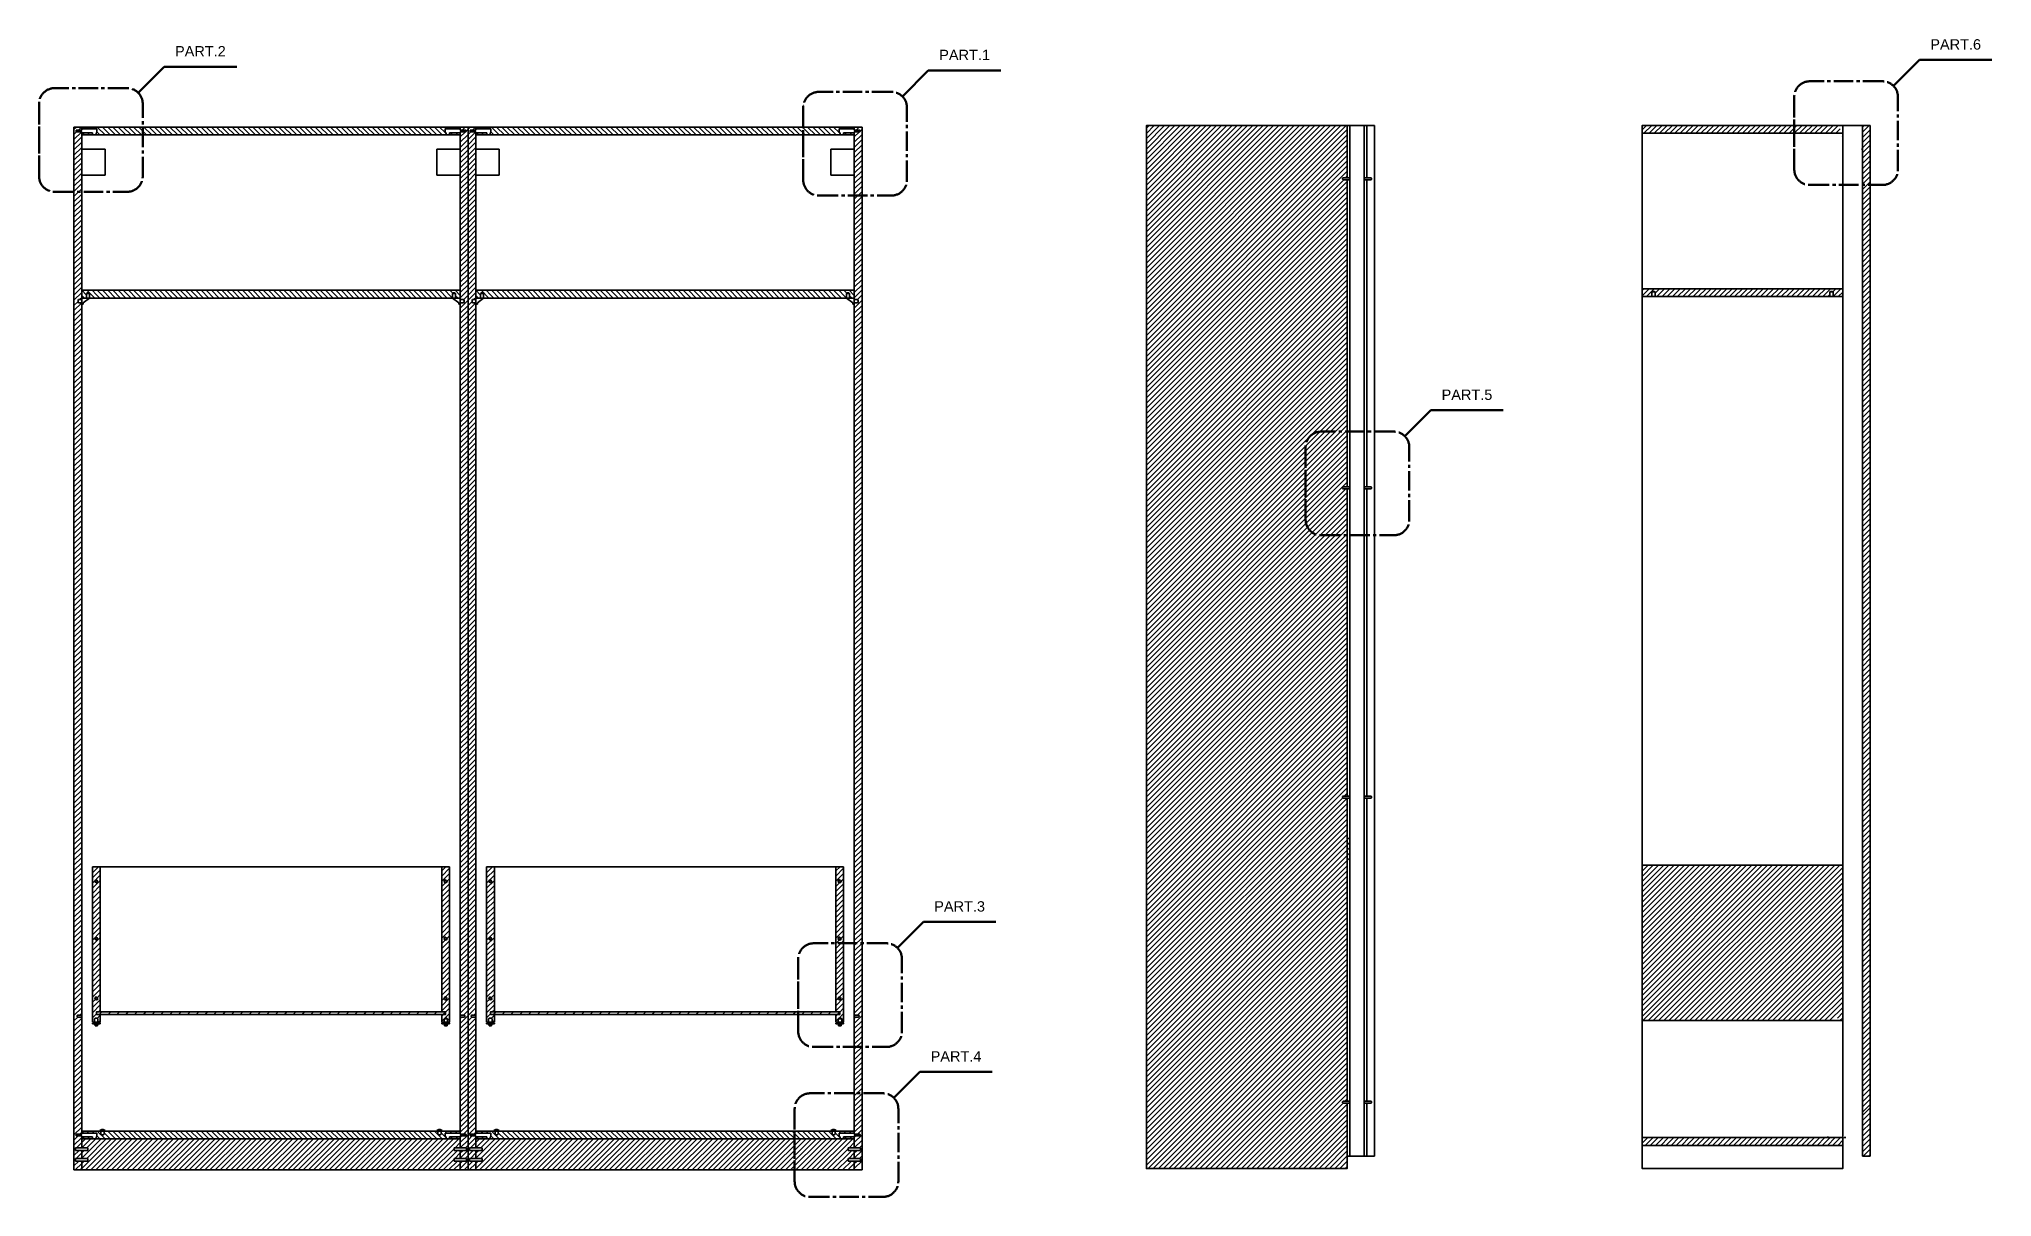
# Model space of a CAD drawing. Header units: millimetres. Extents: x -1233 to 3094, y -223 to 1764.
# Drawn here: x -715.5 to -338.9, y 1300.2 to 1523.5 of the extents above; entities that cross this region are included whole.
import ezdxf
from ezdxf.enums import TextEntityAlignment as Align

# ---------------------------------------------------------------- set-up
doc = ezdxf.new("R2010")
doc.units = ezdxf.units.MM
doc.linetypes.add('CENTER2', pattern=[1.125, 0.75, -0.125, 0.125, -0.125])
doc.layers.get('0').update_dxf_attribs({"color": 8})
doc.layers.add('A-SECT A-MCUT', color=7, linetype='Continuous', lineweight=35)
for name, color, linetype in [('Campiture', 1, 'Continuous'), ('filatura', 8, 'Continuous'), ('Incastri', 4, 'Continuous')]:
    doc.layers.add(name, color=color, linetype=linetype)
doc.styles.add('ARIAL', font='Arial.ttf')
pattern_1 = [(45, (-1266.9466, 1165.4452), (-0.5, 0.5), [])]

msp = doc.modelspace()

# ---------------------------------------------------------------- hatches: boundary and pattern name
h = msp.add_hatch()
h.set_pattern_fill('JIS_WOOD', color=175, scale=1.7)
h.set_pattern_definition([(45, (-1278.6232, 522.6886), (-0.85, 0.85), [])])
h.paths.add_polyline_path([(-637.13, 1335.68), (-637.13, 1335.88), (-704.48, 1335.88), (-704.48, 1335.38), (-703.73, 1335.38), (-637.88, 1335.38), (-637.13, 1335.38)])
h = msp.add_hatch()
h.set_pattern_fill('JIS_WOOD', color=175, scale=1.7)
h.set_pattern_definition([(45, (-1202.6232, 522.6886), (-0.85, 0.85), [])])
h.paths.add_polyline_path([(-561.13, 1335.68), (-561.13, 1335.88), (-628.48, 1335.88), (-628.48, 1335.38), (-627.73, 1335.38), (-561.88, 1335.38), (-561.13, 1335.38)])
at = {"layer": 'Campiture'}
h = msp.add_hatch(dxfattribs=at)
h.set_pattern_fill('JIS_WOOD', color=256)
h.set_pattern_definition(pattern_1)
edge = h.paths.add_edge_path()
edge.add_spline(control_points=[(-368.31, 1506.86), (-367.98, 1506.86), (-367.65, 1506.86), (-367.65, 1506.86), (-367.65, 1505.89), (-367.65, 1504.92), (-367.65, 1503.94)], knot_values=[0.174311, 0.174311, 0.174311, 0.174311, 0.674311, 0.674311, 0.674311, 1.5, 1.5, 1.5, 1.5], weights=[1, 1, 1, 1, 1, 1, 1], degree=3, periodic=0)
edge.add_spline(control_points=[(-367.65, 1506.86), (-367.65, 1506.86), (-367.98, 1506.86), (-368.31, 1506.86)], knot_values=[1, 1, 1, 1, 1.5, 1.5, 1.5, 1.5], weights=[1, 1, 1, 1], degree=3, periodic=0)
edge.add_spline(control_points=[(-368.31, 1506.86), (-368.64, 1506.86), (-368.97, 1506.86), (-368.97, 1506.86)], knot_values=[1.5, 1.5, 1.5, 1.5, 2, 2, 2, 2], weights=[1, 1, 1, 1], degree=3, periodic=0)
edge.add_line((-368.97, 1506.86), (-370.56, 1506.86))
edge.add_line((-370.56, 1506.86), (-406.38, 1506.86))
edge.add_line((-406.38, 1506.86), (-406.38, 1505.36))
edge.add_line((-406.38, 1505.36), (-373.64, 1505.36))
edge.add_line((-373.64, 1505.36), (-370.51, 1505.36))
edge.add_line((-370.51, 1505.36), (-367.65, 1505.36))
h = msp.add_hatch(dxfattribs=at)
h.set_pattern_fill('JIS_WOOD', color=256)
h.set_pattern_definition(pattern_1)
edge = h.paths.add_edge_path()
edge.add_line((-362.38, 1499.8), (-362.38, 1502.04))
edge.add_line((-362.38, 1502.04), (-363.86, 1500.57))
edge.add_line((-363.86, 1500.57), (-363.86, 1499.8))
edge.add_line((-363.86, 1499.8), (-363.86, 1318.11))
edge.add_spline(control_points=[(-363.86, 1318.11), (-363.86, 1317.37), (-363.86, 1316.63), (-363.86, 1315.9)], knot_values=[4.012319, 4.012319, 4.012319, 4.012319, 4.023751, 4.023751, 4.023751, 4.023751], weights=[1, 1, 1, 1], degree=3, periodic=0)
edge.add_line((-363.86, 1315.9), (-362.38, 1317.37))
edge.add_spline(control_points=[(-362.38, 1317.37), (-362.38, 1317.61), (-362.38, 1317.86), (-362.38, 1318.11)], knot_values=[0.949387, 0.949387, 0.949387, 0.949387, 0.953089, 0.953089, 0.953089, 0.953089], weights=[1, 1, 1, 1], degree=3, periodic=0)
edge.add_line((-362.38, 1318.11), (-362.38, 1499.8))
h = msp.add_hatch(dxfattribs=at)
h.set_pattern_fill('JIS_WOOD', color=256)
h.set_pattern_definition(pattern_1)
h.paths.add_polyline_path([(-370.15, 1474.76), (-369.98, 1474.86), (-369.72, 1474.86), (-369.55, 1474.76), (-369.55, 1473.86), (-367.65, 1473.86), (-367.65, 1475.36), (-406.38, 1475.36), (-406.38, 1473.86), (-404.48, 1473.86), (-404.48, 1474.76), (-404.31, 1474.86), (-404.06, 1474.86), (-403.88, 1474.76), (-403.88, 1473.86), (-370.15, 1473.86)])
h = msp.add_hatch(dxfattribs=at)
h.set_pattern_fill('JIS_WOOD', color=256)
h.set_pattern_definition(pattern_1)
h.paths.add_polyline_path([(-367.65, 1364.18), (-406.38, 1364.18), (-406.38, 1334.18), (-369.37, 1334.18), (-369.37, 1334.84), (-369.23, 1334.92), (-368.85, 1334.92), (-368.71, 1334.84), (-368.71, 1334.18), (-367.65, 1334.18)])

# ---------------------------------------------------------------- linework, layer by layer
for p, q in [((-464.56, 1506.84), (-462.09, 1506.84)), ((-463.24, 1503.31), (-463.24, 1506.84)), ((-462.74, 1308.06), (-462.74, 1506.84)), ((-462.09, 1506.84), (-459.95, 1506.84)), ((-459.45, 1506.84), (-459.95, 1506.84)), ((-459.95, 1308.06), (-459.95, 1506.84)), ((-459.95, 1506.84), (-459.95, 1496.84)), ((-459.45, 1496.79), (-459.45, 1506.84)), ((-459.45, 1506.84), (-457.98, 1506.84)), ((-457.98, 1506.84), (-457.98, 1308.06)), ((-367.65, 1499.8), (-367.65, 1506.86)), ((-367.53, 1506.86), (-363.86, 1506.86)), ((-366.44, 1506.86), (-366.2, 1506.86)), ((-365.98, 1506.86), (-364.36, 1506.86)), ((-364.07, 1506.86), (-364.36, 1506.86)), ((-363.86, 1506.86), (-362.38, 1506.86)), ((-363.86, 1499.8), (-363.86, 1506.86)), ((-363.86, 1506.86), (-363.86, 1506.86)), ((-362.38, 1506.86), (-362.38, 1499.8)), ((-708.81, 1305.37), (-708.81, 1506.57)), ((-632.81, 1506.57), (-708.81, 1506.57)), ((-707.31, 1505.98), (-707.31, 1506.57)), ((-707.31, 1458.14), (-707.31, 1505.65)), ((-707.31, 1505.07), (-707.31, 1475.07)), ((-634.31, 1505.07), (-707.31, 1505.07)), ((-636.41, 1505.09), (-636.41, 1505.07)), ((-634.31, 1506.57), (-634.31, 1505.98)), ((-634.31, 1506.57), (-634.31, 1506.19)), ((-634.31, 1505.65), (-634.31, 1334.86)), ((-556.81, 1506.57), (-632.81, 1506.57)), ((-632.81, 1311.37), (-632.81, 1506.57)), ((-631.31, 1505.98), (-631.31, 1506.57)), ((-631.31, 1458.14), (-631.31, 1505.65)), ((-558.31, 1505.07), (-631.31, 1505.07)), ((-631.31, 1505.07), (-631.31, 1475.07)), ((-560.41, 1505.09), (-560.41, 1505.07)), ((-558.31, 1506.57), (-558.31, 1505.98)), ((-558.31, 1506.57), (-558.31, 1506.19)), ((-558.31, 1505.65), (-558.31, 1335.26)), ((-558.31, 1505.07), (-558.31, 1502.27)), ((-556.81, 1311.37), (-556.81, 1506.57)), ((-556.81, 1311.37), (-556.81, 1506.57)), ((-463.24, 1496.79), (-463.24, 1503.31)), ((-367.65, 1505.36), (-406.38, 1505.36)), ((-367.65, 1311.83), (-367.65, 1499.8)), ((-363.86, 1308.04), (-363.86, 1499.8)), ((-362.38, 1499.8), (-362.38, 1308.04)), ((-463.24, 1437.17), (-463.24, 1496.39)), ((-459.45, 1437.17), (-459.45, 1496.39)), ((-707.31, 1475.07), (-707.31, 1473.57)), ((-707.31, 1475.07), (-634.31, 1475.07)), ((-707.31, 1473.57), (-707.31, 1472.37)), ((-707.31, 1473.57), (-634.31, 1473.57)), ((-634.31, 1473.57), (-634.31, 1472.37)), ((-631.31, 1475.07), (-631.31, 1473.57)), ((-631.31, 1475.07), (-558.31, 1475.07)), ((-631.31, 1473.57), (-631.31, 1472.37)), ((-631.31, 1473.57), (-558.31, 1473.57)), ((-558.31, 1473.57), (-558.31, 1472.37)), ((-406.38, 1475.36), (-367.65, 1475.36)), ((-367.65, 1473.86), (-406.38, 1473.86)), ((-707.31, 1456.64), (-707.31, 1458.14)), ((-631.31, 1456.64), (-631.31, 1458.14)), ((-707.31, 1409.72), (-707.31, 1456.64)), ((-631.31, 1409.72), (-631.31, 1456.64)), ((-463.24, 1377.5), (-463.24, 1436.77)), ((-459.45, 1377.5), (-459.45, 1436.77)), ((-707.31, 1408.22), (-707.31, 1409.72)), ((-631.31, 1408.22), (-631.31, 1409.72)), ((-707.31, 1361.29), (-707.31, 1408.22)), ((-631.31, 1361.29), (-631.31, 1408.22)), ((-463.24, 1318.63), (-463.24, 1377.1)), ((-459.45, 1318.63), (-459.45, 1377.1)), ((-705.23, 1333.88), (-705.23, 1363.88)), ((-705.23, 1363.88), (-703.73, 1363.88)), ((-703.73, 1363.88), (-703.73, 1345.58)), ((-703.73, 1363.88), (-637.88, 1363.88)), ((-636.38, 1363.88), (-637.88, 1363.88)), ((-637.88, 1363.88), (-637.88, 1345.58)), ((-636.38, 1333.88), (-636.38, 1363.88)), ((-629.23, 1333.88), (-629.23, 1363.88)), ((-629.23, 1363.88), (-627.73, 1363.88)), ((-627.73, 1363.88), (-627.73, 1345.58)), ((-627.73, 1363.88), (-561.88, 1363.88)), ((-560.38, 1363.88), (-561.88, 1363.88)), ((-561.88, 1363.88), (-561.88, 1345.58)), ((-560.38, 1333.88), (-560.38, 1363.88)), ((-406.38, 1364.18), (-367.65, 1364.18)), ((-707.31, 1359.79), (-707.31, 1361.29)), ((-707.31, 1335.26), (-707.31, 1359.79)), ((-631.31, 1359.79), (-631.31, 1361.29)), ((-631.31, 1335.26), (-631.31, 1359.79)), ((-703.73, 1345.58), (-703.73, 1335.88)), ((-637.88, 1345.58), (-637.88, 1336.68)), ((-627.73, 1345.58), (-627.73, 1336.68)), ((-561.88, 1345.58), (-561.88, 1336.68)), ((-707.31, 1312.28), (-707.31, 1335.26)), ((-703.73, 1333.88), (-705.23, 1333.88)), ((-704.48, 1335.38), (-704.48, 1335.38)), ((-703.73, 1335.38), (-703.73, 1334.78)), ((-703.73, 1333.88), (-703.73, 1335.38)), ((-703.73, 1334.78), (-703.73, 1334.58)), ((-703.73, 1334.58), (-703.73, 1334.38)), ((-703.73, 1334.38), (-703.73, 1333.88)), ((-637.88, 1336.68), (-637.88, 1335.88)), ((-637.88, 1335.38), (-637.88, 1334.78)), ((-637.88, 1333.88), (-637.88, 1335.38)), ((-637.88, 1334.78), (-637.88, 1334.58)), ((-637.88, 1334.58), (-637.88, 1334.38)), ((-637.88, 1334.38), (-637.88, 1333.88)), ((-637.88, 1333.88), (-636.38, 1333.88)), ((-634.31, 1334.86), (-634.31, 1312.28)), ((-631.31, 1312.28), (-631.31, 1335.26)), ((-627.73, 1333.88), (-629.23, 1333.88)), ((-628.48, 1335.38), (-628.48, 1335.38)), ((-627.73, 1336.68), (-627.73, 1335.88)), ((-627.73, 1335.38), (-627.73, 1334.78)), ((-627.73, 1333.88), (-627.73, 1335.38)), ((-627.73, 1334.78), (-627.73, 1334.58)), ((-627.73, 1334.58), (-627.73, 1334.38)), ((-627.73, 1334.38), (-627.73, 1333.88)), ((-561.88, 1336.68), (-561.88, 1335.88)), ((-561.88, 1335.38), (-561.88, 1334.78)), ((-561.88, 1333.88), (-561.88, 1335.38)), ((-561.88, 1334.78), (-561.88, 1334.58)), ((-561.88, 1334.58), (-561.88, 1334.38)), ((-561.88, 1334.38), (-561.88, 1333.88)), ((-561.88, 1333.88), (-560.38, 1333.88)), ((-561.13, 1335.38), (-561.13, 1335.38)), ((-558.31, 1335.26), (-558.31, 1312.28)), ((-406.38, 1334.18), (-367.65, 1334.18)), ((-369.83, 1334.18), (-368.33, 1334.18)), ((-463.24, 1311.64), (-463.24, 1318.23)), ((-459.45, 1308.06), (-459.45, 1318.23)), ((-707.31, 1312.28), (-707.31, 1312.87)), ((-707.31, 1312.87), (-707.31, 1312.49)), ((-703.81, 1312.87), (-707.31, 1312.87)), ((-634.31, 1312.87), (-707.31, 1312.87)), ((-707.31, 1311.37), (-707.31, 1311.95)), ((-707.31, 1309.64), (-707.31, 1311.95)), ((-707.31, 1311.37), (-707.31, 1309.64)), ((-707.31, 1311.37), (-707.31, 1309.64)), ((-634.31, 1311.37), (-707.31, 1311.37)), ((-702.81, 1312.87), (-703.81, 1312.87)), ((-703.61, 1312.87), (-703.81, 1312.87)), ((-637.65, 1312.87), (-638.65, 1312.87)), ((-638.45, 1312.87), (-638.65, 1312.87)), ((-634.31, 1311.95), (-634.31, 1311.37)), ((-634.31, 1309.64), (-634.31, 1311.37)), ((-634.31, 1311.37), (-634.31, 1309.64)), ((-632.81, 1305.37), (-632.81, 1311.37)), ((-632.81, 1305.37), (-632.81, 1311.37)), ((-631.31, 1312.28), (-631.31, 1312.87)), ((-631.31, 1312.87), (-631.31, 1312.49)), ((-627.81, 1312.87), (-631.31, 1312.87)), ((-558.31, 1312.87), (-631.31, 1312.87)), ((-631.31, 1311.37), (-631.31, 1311.95)), ((-631.31, 1309.64), (-631.31, 1311.95)), ((-631.31, 1311.37), (-631.31, 1309.64)), ((-631.31, 1311.37), (-631.31, 1309.64)), ((-558.31, 1311.37), (-631.31, 1311.37)), ((-626.81, 1312.87), (-627.81, 1312.87)), ((-627.61, 1312.87), (-627.81, 1312.87)), ((-558.31, 1311.95), (-558.31, 1311.37)), ((-558.31, 1309.64), (-558.31, 1311.37)), ((-558.31, 1311.37), (-558.31, 1309.64)), ((-556.81, 1305.37), (-556.81, 1311.37)), ((-556.81, 1305.37), (-556.81, 1311.37)), ((-463.24, 1310.13), (-463.24, 1311.64)), ((-377.4, 1311.63), (-406.38, 1311.63)), ((-367.65, 1310.14), (-367.65, 1311.66)), ((-708.81, 1309.17), (-708.81, 1309.27)), ((-708.81, 1308.87), (-708.81, 1309.17)), ((-708.81, 1308.77), (-708.81, 1308.87)), ((-708.51, 1307.6), (-707.31, 1307.6)), ((-707.31, 1309.14), (-707.31, 1307.77)), ((-707.31, 1307.77), (-707.31, 1308.77)), ((-707.31, 1307.77), (-707.31, 1307.6)), ((-707.31, 1305.37), (-707.31, 1307.1)), ((-707.31, 1305.37), (-707.31, 1307.1)), ((-634.31, 1307.6), (-634.31, 1309.14)), ((-634.31, 1305.37), (-634.31, 1307.1)), ((-631.31, 1307.77), (-631.31, 1309.14)), ((-631.31, 1307.77), (-631.31, 1307.6)), ((-631.31, 1305.37), (-631.31, 1307.1)), ((-631.31, 1305.37), (-631.31, 1307.1)), ((-558.31, 1307.6), (-558.31, 1309.14)), ((-558.31, 1305.37), (-558.31, 1307.1)), ((-463.24, 1308.06), (-462.09, 1308.06)), ((-462.09, 1308.06), (-459.95, 1308.06)), ((-459.45, 1308.06), (-459.95, 1308.06)), ((-459.45, 1308.06), (-457.98, 1308.06)), ((-377.38, 1310.11), (-406.38, 1310.11)), ((-367.65, 1308.09), (-367.65, 1310.11)), ((-367.65, 1310.11), (-367.65, 1305.68)), ((-362.38, 1308.04), (-363.86, 1308.04)), ((-632.81, 1305.37), (-708.81, 1305.37)), ((-556.81, 1305.37), (-632.81, 1305.37))]:
    msp.add_line(p, q)
at = {"color": 175, "linetype": 'Continuous'}
for p, q in [((-704.56, 1505.39), (-704.51, 1505.45)), ((-634.31, 1505.65), (-634.3, 1505.65)), ((-558.31, 1505.65), (-558.3, 1505.65)), ((-363.86, 1500.57), (-362.38, 1502.04)), ((-362.63, 1499.8), (-362.38, 1500.04)), ((-463.53, 1496.79), (-463.24, 1497.07)), ((-635.81, 1473.57), (-636.19, 1473.95)), ((-634.39, 1473.57), (-634.31, 1473.65)), ((-559.81, 1473.57), (-560.19, 1473.95)), ((-558.39, 1473.57), (-558.31, 1473.65)), ((-634.31, 1472.65), (-634.29, 1472.67)), ((-558.31, 1472.65), (-558.29, 1472.67)), ((-463.24, 1377.07), (-463.21, 1377.1)), ((-463.24, 1369.07), (-462.74, 1369.57)), ((-463.24, 1368.07), (-462.74, 1368.57)), ((-463.24, 1367.07), (-462.74, 1367.57)), ((-705.23, 1363.72), (-705.07, 1363.88)), ((-705.23, 1362.72), (-704.07, 1363.88)), ((-637.88, 1363.07), (-637.07, 1363.88)), ((-637.88, 1362.07), (-636.38, 1363.57)), ((-629.23, 1363.72), (-629.07, 1363.88)), ((-629.23, 1362.72), (-628.07, 1363.88)), ((-561.88, 1363.07), (-561.07, 1363.88)), ((-561.88, 1362.07), (-560.38, 1363.57)), ((-463.24, 1366.07), (-462.74, 1366.57)), ((-463.24, 1365.07), (-462.74, 1365.57)), ((-705.23, 1361.72), (-703.73, 1363.22)), ((-705.23, 1360.72), (-703.73, 1362.22)), ((-705.23, 1359.72), (-703.73, 1361.22)), ((-705.23, 1358.72), (-703.73, 1360.22)), ((-637.88, 1361.07), (-636.38, 1362.57)), ((-637.88, 1360.07), (-637.06, 1360.89)), ((-637.88, 1359.07), (-636.38, 1360.57)), ((-636.94, 1361.01), (-636.38, 1361.57)), ((-629.23, 1361.72), (-627.73, 1363.22)), ((-629.23, 1360.72), (-627.73, 1362.22)), ((-629.23, 1359.72), (-627.73, 1361.22)), ((-629.23, 1358.72), (-627.73, 1360.22)), ((-561.88, 1361.07), (-560.38, 1362.57)), ((-561.88, 1360.07), (-561.06, 1360.89)), ((-561.88, 1359.07), (-560.38, 1360.57)), ((-560.94, 1361.01), (-560.38, 1361.57)), ((-705.23, 1357.72), (-703.73, 1359.22)), ((-705.23, 1356.72), (-703.73, 1358.22)), ((-705.23, 1355.72), (-703.73, 1357.22)), ((-705.23, 1354.72), (-703.73, 1356.22)), ((-637.88, 1358.07), (-636.38, 1359.57)), ((-637.88, 1357.07), (-636.38, 1358.57)), ((-637.88, 1356.07), (-636.38, 1357.57)), ((-637.88, 1355.07), (-636.38, 1356.57)), ((-629.23, 1357.72), (-627.73, 1359.22)), ((-629.23, 1356.72), (-627.73, 1358.22)), ((-629.23, 1355.72), (-627.73, 1357.22)), ((-629.23, 1354.72), (-627.73, 1356.22)), ((-561.88, 1358.07), (-560.38, 1359.57)), ((-561.88, 1357.07), (-560.38, 1358.57)), ((-561.88, 1356.07), (-560.38, 1357.57)), ((-561.88, 1355.07), (-560.38, 1356.57)), ((-705.23, 1353.72), (-703.73, 1355.22)), ((-705.23, 1352.72), (-703.73, 1354.22)), ((-705.23, 1351.72), (-703.73, 1353.22)), ((-705.23, 1350.72), (-703.73, 1352.22)), ((-637.88, 1354.07), (-636.38, 1355.57)), ((-637.88, 1353.07), (-636.38, 1354.57)), ((-637.88, 1352.07), (-636.38, 1353.57)), ((-637.88, 1351.07), (-636.38, 1352.57)), ((-629.23, 1353.72), (-627.73, 1355.22)), ((-629.23, 1352.72), (-627.73, 1354.22)), ((-629.23, 1351.72), (-627.73, 1353.22)), ((-629.23, 1350.72), (-627.73, 1352.22)), ((-561.88, 1354.07), (-560.38, 1355.57)), ((-561.88, 1353.07), (-560.38, 1354.57)), ((-561.88, 1352.07), (-560.38, 1353.57)), ((-561.88, 1351.07), (-560.38, 1352.57)), ((-705.23, 1349.72), (-703.73, 1351.22)), ((-705.23, 1348.72), (-703.73, 1350.22)), ((-705.23, 1347.72), (-703.73, 1349.22)), ((-637.88, 1350.07), (-636.38, 1351.57)), ((-637.88, 1349.07), (-637.12, 1349.83)), ((-637.88, 1348.07), (-636.38, 1349.57)), ((-637.88, 1347.07), (-636.38, 1348.57)), ((-636.93, 1350.02), (-636.38, 1350.57)), ((-629.23, 1349.72), (-627.73, 1351.22)), ((-629.23, 1348.72), (-627.73, 1350.22)), ((-629.23, 1347.72), (-627.73, 1349.22)), ((-561.88, 1350.07), (-560.38, 1351.57)), ((-561.88, 1349.07), (-561.12, 1349.83)), ((-561.88, 1348.07), (-560.38, 1349.57)), ((-561.88, 1347.07), (-560.38, 1348.57)), ((-560.93, 1350.02), (-560.38, 1350.57)), ((-705.23, 1346.72), (-703.73, 1348.22)), ((-705.23, 1345.72), (-703.73, 1347.22)), ((-705.23, 1344.72), (-703.73, 1346.22)), ((-705.23, 1343.72), (-703.73, 1345.22)), ((-637.88, 1346.07), (-636.38, 1347.57)), ((-637.88, 1345.07), (-636.38, 1346.57)), ((-637.88, 1344.07), (-636.38, 1345.57)), ((-629.23, 1346.72), (-627.73, 1348.22)), ((-629.23, 1345.72), (-627.73, 1347.22)), ((-629.23, 1344.72), (-627.73, 1346.22)), ((-629.23, 1343.72), (-627.73, 1345.22)), ((-561.88, 1346.07), (-560.38, 1347.57)), ((-561.88, 1345.07), (-560.38, 1346.57)), ((-561.88, 1344.07), (-560.38, 1345.57)), ((-705.23, 1342.72), (-703.73, 1344.22)), ((-705.23, 1341.72), (-703.73, 1343.22)), ((-705.23, 1340.72), (-703.73, 1342.22)), ((-705.23, 1339.72), (-703.73, 1341.22)), ((-637.88, 1343.07), (-636.38, 1344.57)), ((-637.88, 1342.07), (-636.38, 1343.57)), ((-637.88, 1341.07), (-636.38, 1342.57)), ((-637.88, 1340.07), (-636.38, 1341.57)), ((-629.23, 1342.72), (-627.73, 1344.22)), ((-629.23, 1341.72), (-627.73, 1343.22)), ((-629.23, 1340.72), (-627.73, 1342.22)), ((-629.23, 1339.72), (-627.73, 1341.22)), ((-561.88, 1343.07), (-560.38, 1344.57)), ((-561.88, 1342.07), (-560.38, 1343.57)), ((-561.88, 1341.07), (-560.38, 1342.57)), ((-561.88, 1340.07), (-560.38, 1341.57)), ((-705.23, 1338.72), (-703.73, 1340.22)), ((-705.23, 1337.72), (-704.62, 1338.33)), ((-705.23, 1336.72), (-703.73, 1338.22)), ((-705.23, 1335.72), (-703.73, 1337.22)), ((-704.34, 1338.61), (-703.73, 1339.22)), ((-637.88, 1339.07), (-636.38, 1340.57)), ((-637.88, 1338.07), (-636.38, 1339.57)), ((-637.88, 1337.07), (-636.38, 1338.57)), ((-637.88, 1336.07), (-636.38, 1337.57)), ((-629.23, 1338.72), (-627.73, 1340.22)), ((-629.23, 1337.72), (-628.62, 1338.33)), ((-629.23, 1336.72), (-627.73, 1338.22)), ((-629.23, 1335.72), (-627.73, 1337.22)), ((-628.34, 1338.61), (-627.73, 1339.22)), ((-561.88, 1339.07), (-560.38, 1340.57)), ((-561.88, 1338.07), (-560.38, 1339.57)), ((-561.88, 1337.07), (-560.38, 1338.57)), ((-561.88, 1336.07), (-560.38, 1337.57)), ((-705.23, 1334.72), (-704.48, 1335.47)), ((-704.33, 1334.62), (-703.73, 1335.22)), ((-704.07, 1335.88), (-703.73, 1336.22)), ((-704.07, 1333.88), (-703.73, 1334.22)), ((-637.88, 1335.07), (-637.57, 1335.38)), ((-637.88, 1334.07), (-637.42, 1334.53)), ((-637.39, 1334.56), (-636.38, 1335.57)), ((-637.13, 1335.82), (-636.38, 1336.57)), ((-636.75, 1334.2), (-636.38, 1334.57)), ((-634.31, 1334.65), (-634.1, 1334.86)), ((-629.23, 1334.72), (-628.48, 1335.47)), ((-629.07, 1333.88), (-628.86, 1334.09)), ((-628.33, 1334.62), (-627.73, 1335.22)), ((-628.07, 1335.88), (-627.73, 1336.22)), ((-628.07, 1333.88), (-627.73, 1334.22)), ((-561.88, 1335.07), (-561.57, 1335.38)), ((-561.88, 1334.07), (-561.42, 1334.53)), ((-561.39, 1334.56), (-560.38, 1335.57)), ((-561.13, 1335.82), (-560.38, 1336.57)), ((-560.75, 1334.2), (-560.38, 1334.57)), ((-708, 1311.95), (-707.67, 1312.28)), ((-707.67, 1312.28), (-707.31, 1312.65)), ((-704.59, 1311.37), (-704.56, 1311.39)), ((-628.59, 1311.37), (-628.56, 1311.39)), ((-707.36, 1307.6), (-707.31, 1307.65)), ((-707.32, 1309.64), (-707.31, 1309.65)), ((-634.36, 1307.6), (-634.31, 1307.65)), ((-634.32, 1309.64), (-634.31, 1309.65)), ((-631.36, 1307.6), (-631.31, 1307.65)), ((-631.32, 1309.64), (-631.31, 1309.65)), ((-558.36, 1307.6), (-558.31, 1307.65)), ((-558.32, 1309.64), (-558.31, 1309.65))]:
    msp.add_line(p, q, dxfattribs=at)
at = {"color": 6}
for p, q in [((-363.86, 1502.31), (-364.04, 1502.31)), ((-370.57, 1311.83), (-370.57, 1311.63)), ((-367.5, 1311.63), (-367.06, 1311.63))]:
    msp.add_line(p, q, dxfattribs=at)
at = {"linetype": 'Continuous'}
msp.add_line((-558.31, 1334.65), (-558.1, 1334.86), dxfattribs=at)
for points in [[(-464.56, 1506.84), (-466.15, 1506.84), (-501.98, 1506.84), (-501.98, 1305.65), (-463.24, 1305.66), (-463.24, 1308.1), (-463.24, 1310.13)], [(-367.53, 1506.86), (-370.56, 1506.86), (-406.38, 1506.86), (-406.38, 1305.66), (-367.65, 1305.68), (-367.65, 1308.12), (-367.65, 1310.14)], [(-637.13, 1335.68), (-637.13, 1335.38), (-637.13, 1335.88), (-704.48, 1335.88), (-704.48, 1335.38), (-703.73, 1335.38), (-637.88, 1335.38), (-637.13, 1335.38), (-637.13, 1335.38)], [(-561.13, 1335.68), (-561.13, 1335.38), (-561.13, 1335.88), (-628.48, 1335.88), (-628.48, 1335.38), (-627.73, 1335.38), (-561.88, 1335.38), (-561.13, 1335.38), (-561.13, 1335.38)], [(-377.4, 1311.63), (-369.63, 1311.63), (-368.23, 1311.63), (-367.65, 1311.63), (-367.65, 1310.11), (-368.78, 1310.11), (-377.38, 1310.11)]]:
    msp.add_lwpolyline(points)
at = {"layer": 'A-SECT A-MCUT'}
for p, q in [((-691.43, 1518.19), (-696.43, 1513.19)), ((-691.43, 1518.19), (-677.43, 1518.19)), ((-352.9, 1519.51), (-357.9, 1514.51)), ((-352.9, 1519.51), (-338.9, 1519.51)), ((-544.04, 1517.48), (-549.04, 1512.48)), ((-544.04, 1517.48), (-530.04, 1517.48)), ((-447.15, 1451.93), (-452.15, 1446.93)), ((-447.15, 1451.93), (-433.15, 1451.93)), ((-545, 1353.22), (-550, 1348.22)), ((-545, 1353.22), (-531, 1353.22)), ((-545.7, 1324.29), (-550.7, 1319.29)), ((-545.7, 1324.29), (-531.7, 1324.29))]:
    msp.add_line(p, q, dxfattribs=at)
at = {"layer": 'A-SECT A-MCUT', "linetype": 'CENTER2', "ltscale": 5}
for points in [[(-377.03, 1498.39, 0.414214), (-374.03, 1495.39), (-360.03, 1495.39, 0.414214), (-357.03, 1498.39), (-357.03, 1512.39, 0.414214), (-360.03, 1515.39), (-374.03, 1515.39, 0.414214), (-377.03, 1512.39), (-377.03, 1498.39), (-377.03, 1512.39)], [(-715.55, 1497.07, 0.414214), (-712.55, 1494.07), (-698.55, 1494.07, 0.414214), (-695.55, 1497.07), (-695.55, 1511.07, 0.414214), (-698.55, 1514.07), (-712.55, 1514.07, 0.414214), (-715.55, 1511.07), (-715.55, 1497.07), (-715.55, 1511.07)], [(-568.16, 1496.35, 0.414214), (-565.16, 1493.35), (-551.16, 1493.35, 0.414214), (-548.16, 1496.35), (-548.16, 1510.35, 0.414214), (-551.16, 1513.35), (-565.16, 1513.35, 0.414214), (-568.16, 1510.35), (-568.16, 1496.35), (-568.16, 1510.35)], [(-471.27, 1430.81, 0.414214), (-468.27, 1427.81), (-454.27, 1427.81, 0.414214), (-451.27, 1430.81), (-451.27, 1444.81, 0.414214), (-454.27, 1447.81), (-468.27, 1447.81, 0.414214), (-471.27, 1444.81), (-471.27, 1430.81), (-471.27, 1444.81)], [(-569.13, 1332.1, 0.414214), (-566.13, 1329.1), (-552.13, 1329.1, 0.414214), (-549.13, 1332.1), (-549.13, 1346.1, 0.414214), (-552.13, 1349.1), (-566.13, 1349.1, 0.414214), (-569.13, 1346.1), (-569.13, 1332.1), (-569.13, 1346.1)], [(-569.82, 1303.17, 0.414214), (-566.82, 1300.17), (-552.82, 1300.17, 0.414214), (-549.82, 1303.17), (-549.82, 1317.17, 0.414214), (-552.82, 1320.17), (-566.82, 1320.17, 0.414214), (-569.82, 1317.17), (-569.82, 1303.17), (-569.82, 1317.17)]]:
    msp.add_lwpolyline(points, format="xyb", dxfattribs=at)
at = {"layer": 'Campiture', "linetype": 'Continuous'}
for p, q in [((-501.98, 1506.33), (-501.47, 1506.84)), ((-501.98, 1505.33), (-500.47, 1506.84)), ((-501.98, 1504.33), (-499.47, 1506.84)), ((-501.98, 1503.33), (-498.47, 1506.84)), ((-501.98, 1502.33), (-497.47, 1506.84)), ((-501.98, 1501.33), (-496.47, 1506.84)), ((-501.98, 1500.33), (-495.47, 1506.84)), ((-501.98, 1499.33), (-494.47, 1506.84)), ((-501.98, 1498.33), (-493.47, 1506.84)), ((-501.98, 1497.33), (-492.47, 1506.84)), ((-501.98, 1496.33), (-491.47, 1506.84)), ((-501.98, 1495.33), (-490.47, 1506.84)), ((-501.98, 1494.33), (-489.47, 1506.84)), ((-501.98, 1493.33), (-488.47, 1506.84)), ((-501.98, 1492.33), (-487.47, 1506.84)), ((-501.98, 1491.33), (-486.47, 1506.84)), ((-501.98, 1490.33), (-485.47, 1506.84)), ((-501.98, 1489.33), (-484.47, 1506.84)), ((-501.98, 1488.33), (-483.47, 1506.84)), ((-501.98, 1487.33), (-482.47, 1506.84)), ((-501.98, 1486.33), (-481.47, 1506.84)), ((-501.98, 1485.33), (-480.47, 1506.84)), ((-501.98, 1484.33), (-479.47, 1506.84)), ((-501.98, 1483.33), (-478.47, 1506.84)), ((-501.98, 1482.33), (-477.47, 1506.84)), ((-501.98, 1481.33), (-476.47, 1506.84)), ((-501.98, 1480.33), (-475.47, 1506.84)), ((-501.98, 1479.33), (-474.47, 1506.84)), ((-501.98, 1478.33), (-473.47, 1506.84)), ((-501.98, 1477.33), (-472.47, 1506.84)), ((-501.98, 1476.33), (-471.47, 1506.84)), ((-501.98, 1475.33), (-470.47, 1506.84)), ((-501.98, 1474.33), (-469.47, 1506.84)), ((-501.98, 1473.33), (-468.47, 1506.84)), ((-501.98, 1472.33), (-467.47, 1506.84)), ((-501.98, 1471.33), (-466.47, 1506.84)), ((-501.98, 1470.33), (-465.47, 1506.84)), ((-501.98, 1469.33), (-464.47, 1506.84)), ((-501.98, 1468.33), (-463.47, 1506.84)), ((-363.86, 1506.57), (-363.56, 1506.86)), ((-363.86, 1505.57), (-362.56, 1506.86)), ((-708.81, 1506.15), (-708.39, 1506.57)), ((-708.81, 1505.15), (-708.3, 1505.65)), ((-708.81, 1504.15), (-707.31, 1505.65)), ((-708.81, 1503.15), (-707.31, 1504.65)), ((-708.81, 1502.15), (-707.31, 1503.65)), ((-707.97, 1505.98), (-707.39, 1506.57)), ((-706.93, 1506.19), (-707.31, 1506.57)), ((-706.81, 1505.07), (-707.19, 1505.45)), ((-705.93, 1506.19), (-706.31, 1506.57)), ((-705.81, 1505.07), (-706.19, 1505.45)), ((-704.93, 1506.19), (-705.31, 1506.57)), ((-703.81, 1505.07), (-704.39, 1505.64)), ((-702.81, 1505.07), (-704.31, 1506.57)), ((-701.81, 1505.07), (-703.31, 1506.57)), ((-700.81, 1505.07), (-702.31, 1506.57)), ((-699.81, 1505.07), (-701.31, 1506.57)), ((-698.81, 1505.07), (-700.31, 1506.57)), ((-697.81, 1505.07), (-699.31, 1506.57)), ((-696.81, 1505.07), (-698.31, 1506.57)), ((-695.81, 1505.07), (-697.31, 1506.57)), ((-694.81, 1505.07), (-696.31, 1506.57)), ((-693.81, 1505.07), (-695.31, 1506.57)), ((-692.81, 1505.07), (-694.31, 1506.57)), ((-691.81, 1505.07), (-693.31, 1506.57)), ((-690.81, 1505.07), (-692.31, 1506.57)), ((-689.81, 1505.07), (-691.31, 1506.57)), ((-688.81, 1505.07), (-690.31, 1506.57)), ((-687.81, 1505.07), (-689.31, 1506.57)), ((-686.81, 1505.07), (-688.31, 1506.57)), ((-685.81, 1505.07), (-687.31, 1506.57)), ((-684.81, 1505.07), (-686.31, 1506.57)), ((-683.81, 1505.07), (-685.31, 1506.57)), ((-682.81, 1505.07), (-684.31, 1506.57)), ((-681.81, 1505.07), (-683.31, 1506.57)), ((-680.81, 1505.07), (-682.31, 1506.57)), ((-679.81, 1505.07), (-681.31, 1506.57)), ((-678.81, 1505.07), (-680.31, 1506.57)), ((-677.81, 1505.07), (-679.31, 1506.57)), ((-676.81, 1505.07), (-678.31, 1506.57)), ((-675.81, 1505.07), (-677.31, 1506.57)), ((-674.81, 1505.07), (-676.31, 1506.57)), ((-673.81, 1505.07), (-675.31, 1506.57)), ((-672.81, 1505.07), (-674.31, 1506.57)), ((-671.81, 1505.07), (-673.31, 1506.57)), ((-670.81, 1505.07), (-672.31, 1506.57)), ((-669.81, 1505.07), (-671.31, 1506.57)), ((-668.81, 1505.07), (-670.31, 1506.57)), ((-667.81, 1505.07), (-669.31, 1506.57)), ((-666.81, 1505.07), (-668.31, 1506.57)), ((-665.81, 1505.07), (-667.31, 1506.57)), ((-664.81, 1505.07), (-666.31, 1506.57)), ((-663.81, 1505.07), (-665.31, 1506.57)), ((-662.81, 1505.07), (-664.31, 1506.57)), ((-661.81, 1505.07), (-663.31, 1506.57)), ((-660.81, 1505.07), (-662.31, 1506.57)), ((-659.81, 1505.07), (-661.31, 1506.57)), ((-658.81, 1505.07), (-660.31, 1506.57)), ((-657.81, 1505.07), (-659.31, 1506.57)), ((-656.81, 1505.07), (-658.31, 1506.57)), ((-655.81, 1505.07), (-657.31, 1506.57)), ((-654.81, 1505.07), (-656.31, 1506.57)), ((-653.81, 1505.07), (-655.31, 1506.57)), ((-652.81, 1505.07), (-654.31, 1506.57)), ((-651.81, 1505.07), (-653.31, 1506.57)), ((-650.81, 1505.07), (-652.31, 1506.57)), ((-649.81, 1505.07), (-651.31, 1506.57)), ((-648.81, 1505.07), (-650.31, 1506.57)), ((-647.81, 1505.07), (-649.31, 1506.57)), ((-646.81, 1505.07), (-648.31, 1506.57)), ((-645.81, 1505.07), (-647.31, 1506.57)), ((-644.81, 1505.07), (-646.31, 1506.57)), ((-643.81, 1505.07), (-645.31, 1506.57)), ((-642.81, 1505.07), (-644.31, 1506.57)), ((-641.81, 1505.07), (-643.31, 1506.57)), ((-640.81, 1505.07), (-642.31, 1506.57)), ((-639.81, 1505.07), (-641.31, 1506.57)), ((-638.81, 1505.07), (-640.31, 1506.57)), ((-637.81, 1505.07), (-639.31, 1506.57)), ((-637.23, 1505.49), (-638.31, 1506.57)), ((-636.93, 1506.19), (-637.31, 1506.57)), ((-635.93, 1506.19), (-636.31, 1506.57)), ((-635.81, 1505.07), (-636.19, 1505.45)), ((-634.93, 1506.19), (-635.31, 1506.57)), ((-634.81, 1505.07), (-635.19, 1505.45)), ((-634.31, 1504.65), (-633.3, 1505.65)), ((-634.31, 1503.65), (-632.81, 1505.15)), ((-634.31, 1502.65), (-632.81, 1504.15)), ((-634.31, 1501.65), (-632.81, 1503.15)), ((-633.97, 1505.98), (-633.39, 1506.57)), ((-633.19, 1505.76), (-632.81, 1506.15)), ((-632.81, 1506.15), (-632.39, 1506.57)), ((-632.81, 1505.15), (-632.3, 1505.65)), ((-632.81, 1504.15), (-631.31, 1505.65)), ((-632.81, 1503.15), (-631.31, 1504.65)), ((-632.81, 1502.15), (-631.31, 1503.65)), ((-631.97, 1505.98), (-631.39, 1506.57)), ((-630.93, 1506.19), (-631.31, 1506.57)), ((-630.81, 1505.07), (-631.19, 1505.45)), ((-629.93, 1506.19), (-630.31, 1506.57)), ((-629.81, 1505.07), (-630.19, 1505.45)), ((-628.93, 1506.19), (-629.31, 1506.57)), ((-627.81, 1505.07), (-628.39, 1505.64)), ((-626.81, 1505.07), (-628.31, 1506.57)), ((-625.81, 1505.07), (-627.31, 1506.57)), ((-624.81, 1505.07), (-626.31, 1506.57)), ((-623.81, 1505.07), (-625.31, 1506.57)), ((-622.81, 1505.07), (-624.31, 1506.57)), ((-621.81, 1505.07), (-623.31, 1506.57)), ((-620.81, 1505.07), (-622.31, 1506.57)), ((-619.81, 1505.07), (-621.31, 1506.57)), ((-618.81, 1505.07), (-620.31, 1506.57)), ((-617.81, 1505.07), (-619.31, 1506.57)), ((-616.81, 1505.07), (-618.31, 1506.57)), ((-615.81, 1505.07), (-617.31, 1506.57)), ((-614.81, 1505.07), (-616.31, 1506.57)), ((-613.81, 1505.07), (-615.31, 1506.57)), ((-612.81, 1505.07), (-614.31, 1506.57)), ((-611.81, 1505.07), (-613.31, 1506.57)), ((-610.81, 1505.07), (-612.31, 1506.57)), ((-609.81, 1505.07), (-611.31, 1506.57)), ((-608.81, 1505.07), (-610.31, 1506.57)), ((-607.81, 1505.07), (-609.31, 1506.57)), ((-606.81, 1505.07), (-608.31, 1506.57)), ((-605.81, 1505.07), (-607.31, 1506.57)), ((-604.81, 1505.07), (-606.31, 1506.57)), ((-603.81, 1505.07), (-605.31, 1506.57)), ((-602.81, 1505.07), (-604.31, 1506.57)), ((-601.81, 1505.07), (-603.31, 1506.57)), ((-600.81, 1505.07), (-602.31, 1506.57)), ((-599.81, 1505.07), (-601.31, 1506.57)), ((-598.81, 1505.07), (-600.31, 1506.57)), ((-597.81, 1505.07), (-599.31, 1506.57)), ((-596.81, 1505.07), (-598.31, 1506.57)), ((-595.81, 1505.07), (-597.31, 1506.57)), ((-594.81, 1505.07), (-596.31, 1506.57)), ((-593.81, 1505.07), (-595.31, 1506.57)), ((-592.81, 1505.07), (-594.31, 1506.57)), ((-591.81, 1505.07), (-593.31, 1506.57)), ((-590.81, 1505.07), (-592.31, 1506.57)), ((-589.81, 1505.07), (-591.31, 1506.57)), ((-588.81, 1505.07), (-590.31, 1506.57)), ((-587.81, 1505.07), (-589.31, 1506.57)), ((-586.81, 1505.07), (-588.31, 1506.57)), ((-585.81, 1505.07), (-587.31, 1506.57)), ((-584.81, 1505.07), (-586.31, 1506.57)), ((-583.81, 1505.07), (-585.31, 1506.57)), ((-582.81, 1505.07), (-584.31, 1506.57)), ((-581.81, 1505.07), (-583.31, 1506.57)), ((-580.81, 1505.07), (-582.31, 1506.57)), ((-579.81, 1505.07), (-581.31, 1506.57)), ((-578.81, 1505.07), (-580.31, 1506.57)), ((-577.81, 1505.07), (-579.31, 1506.57)), ((-576.81, 1505.07), (-578.31, 1506.57)), ((-575.81, 1505.07), (-577.31, 1506.57)), ((-574.81, 1505.07), (-576.31, 1506.57)), ((-573.81, 1505.07), (-575.31, 1506.57)), ((-572.81, 1505.07), (-574.31, 1506.57)), ((-571.81, 1505.07), (-573.31, 1506.57)), ((-570.81, 1505.07), (-572.31, 1506.57)), ((-569.81, 1505.07), (-571.31, 1506.57)), ((-568.81, 1505.07), (-570.31, 1506.57)), ((-567.81, 1505.07), (-569.31, 1506.57)), ((-566.81, 1505.07), (-568.31, 1506.57)), ((-565.81, 1505.07), (-567.31, 1506.57)), ((-564.81, 1505.07), (-566.31, 1506.57)), ((-563.81, 1505.07), (-565.31, 1506.57)), ((-562.81, 1505.07), (-564.31, 1506.57)), ((-561.81, 1505.07), (-563.31, 1506.57)), ((-561.23, 1505.49), (-562.31, 1506.57)), ((-560.93, 1506.19), (-561.31, 1506.57)), ((-559.93, 1506.19), (-560.31, 1506.57)), ((-559.81, 1505.07), (-560.19, 1505.45)), ((-558.93, 1506.19), (-559.31, 1506.57)), ((-558.81, 1505.07), (-559.19, 1505.45)), ((-558.31, 1504.65), (-557.3, 1505.65)), ((-558.31, 1503.65), (-556.81, 1505.15)), ((-558.31, 1502.65), (-556.81, 1504.15)), ((-558.31, 1501.65), (-556.81, 1503.15)), ((-557.97, 1505.98), (-557.39, 1506.57)), ((-557.19, 1505.76), (-556.81, 1506.15)), ((-501.98, 1467.33), (-463.24, 1506.07)), ((-501.98, 1466.33), (-463.24, 1505.07)), ((-501.98, 1465.33), (-463.24, 1504.07)), ((-501.98, 1464.33), (-463.24, 1503.07)), ((-363.86, 1504.57), (-362.38, 1506.04)), ((-363.86, 1503.57), (-362.38, 1505.04)), ((-363.86, 1502.57), (-362.38, 1504.04)), ((-363.86, 1501.57), (-362.38, 1503.04)), ((-708.81, 1501.15), (-707.31, 1502.65)), ((-708.81, 1500.15), (-707.31, 1501.65)), ((-708.81, 1499.15), (-707.31, 1500.65)), ((-708.81, 1498.15), (-707.31, 1499.65)), ((-634.31, 1500.65), (-632.81, 1502.15)), ((-634.31, 1499.65), (-632.81, 1501.15)), ((-634.31, 1498.65), (-632.81, 1500.15)), ((-634.31, 1497.65), (-632.81, 1499.15)), ((-632.81, 1501.15), (-631.31, 1502.65)), ((-632.81, 1500.15), (-631.31, 1501.65)), ((-632.81, 1499.15), (-631.31, 1500.65)), ((-632.81, 1498.15), (-631.31, 1499.65)), ((-558.31, 1500.65), (-556.81, 1502.15)), ((-558.31, 1499.65), (-556.81, 1501.15)), ((-558.31, 1498.65), (-556.81, 1500.15)), ((-558.31, 1497.65), (-556.81, 1499.15)), ((-501.98, 1463.33), (-463.24, 1502.07)), ((-501.98, 1462.33), (-463.24, 1501.07)), ((-501.98, 1461.33), (-463.24, 1500.07)), ((-501.98, 1460.33), (-463.24, 1499.07)), ((-363.63, 1499.8), (-362.38, 1501.04)), ((-708.81, 1497.15), (-707.31, 1498.65)), ((-708.81, 1496.15), (-707.31, 1497.65)), ((-708.81, 1495.15), (-707.31, 1496.65)), ((-708.81, 1494.15), (-707.31, 1495.65)), ((-634.31, 1496.65), (-632.81, 1498.15)), ((-634.31, 1495.65), (-632.81, 1497.15)), ((-634.31, 1494.65), (-632.81, 1496.15)), ((-632.81, 1497.15), (-631.31, 1498.65)), ((-632.81, 1496.15), (-631.31, 1497.65)), ((-632.81, 1495.15), (-631.31, 1496.65)), ((-632.81, 1494.15), (-631.31, 1495.65)), ((-558.31, 1496.65), (-556.81, 1498.15)), ((-558.31, 1495.65), (-556.81, 1497.15)), ((-558.31, 1494.65), (-556.81, 1496.15)), ((-501.98, 1459.33), (-463.24, 1498.07)), ((-501.98, 1458.33), (-463.93, 1496.39)), ((-501.98, 1457.33), (-463.24, 1496.07)), ((-708.81, 1493.15), (-707.31, 1494.65)), ((-708.81, 1492.15), (-707.31, 1493.65)), ((-708.81, 1491.15), (-707.31, 1492.65)), ((-708.81, 1490.15), (-707.31, 1491.65)), ((-634.31, 1493.65), (-632.81, 1495.15)), ((-634.31, 1492.65), (-632.81, 1494.15)), ((-634.31, 1491.65), (-632.81, 1493.15)), ((-634.31, 1490.65), (-632.81, 1492.15)), ((-632.81, 1493.15), (-631.31, 1494.65)), ((-632.81, 1492.15), (-631.31, 1493.65)), ((-632.81, 1491.15), (-631.31, 1492.65)), ((-632.81, 1490.15), (-631.31, 1491.65)), ((-558.31, 1493.65), (-556.81, 1495.15)), ((-558.31, 1492.65), (-556.81, 1494.15)), ((-558.31, 1491.65), (-556.81, 1493.15)), ((-558.31, 1490.65), (-556.81, 1492.15)), ((-501.98, 1456.33), (-463.24, 1495.07)), ((-501.98, 1455.33), (-463.24, 1494.07)), ((-501.98, 1454.33), (-463.24, 1493.07)), ((-501.98, 1453.33), (-463.24, 1492.07)), ((-708.81, 1489.15), (-707.31, 1490.65)), ((-708.81, 1488.15), (-707.31, 1489.65)), ((-708.81, 1487.15), (-707.31, 1488.65)), ((-634.31, 1489.65), (-632.81, 1491.15)), ((-634.31, 1488.65), (-632.81, 1490.15)), ((-634.31, 1487.65), (-632.81, 1489.15)), ((-634.31, 1486.65), (-632.81, 1488.15)), ((-632.81, 1489.15), (-631.31, 1490.65)), ((-632.81, 1488.15), (-631.31, 1489.65)), ((-632.81, 1487.15), (-631.31, 1488.65)), ((-558.31, 1489.65), (-556.81, 1491.15)), ((-558.31, 1488.65), (-556.81, 1490.15)), ((-558.31, 1487.65), (-556.81, 1489.15)), ((-558.31, 1486.65), (-556.81, 1488.15)), ((-501.98, 1452.33), (-463.24, 1491.07)), ((-501.98, 1451.33), (-463.24, 1490.07)), ((-501.98, 1450.33), (-463.24, 1489.07)), ((-501.98, 1449.33), (-463.24, 1488.07)), ((-708.81, 1486.15), (-707.31, 1487.65)), ((-708.81, 1485.15), (-707.31, 1486.65)), ((-708.81, 1484.15), (-707.31, 1485.65)), ((-708.81, 1483.15), (-707.31, 1484.65)), ((-634.31, 1485.65), (-632.81, 1487.15)), ((-634.31, 1484.65), (-632.81, 1486.15)), ((-634.31, 1483.65), (-632.81, 1485.15)), ((-634.31, 1482.65), (-632.81, 1484.15)), ((-632.81, 1486.15), (-631.31, 1487.65)), ((-632.81, 1485.15), (-631.31, 1486.65)), ((-632.81, 1484.15), (-631.31, 1485.65)), ((-632.81, 1483.15), (-631.31, 1484.65)), ((-558.31, 1485.65), (-556.81, 1487.15)), ((-558.31, 1484.65), (-556.81, 1486.15)), ((-558.31, 1483.65), (-556.81, 1485.15)), ((-558.31, 1482.65), (-556.81, 1484.15)), ((-501.98, 1448.33), (-463.24, 1487.07)), ((-501.98, 1447.33), (-463.24, 1486.07)), ((-501.98, 1446.33), (-463.24, 1485.07)), ((-501.98, 1445.33), (-463.24, 1484.07)), ((-708.81, 1482.15), (-707.31, 1483.65)), ((-708.81, 1481.15), (-707.31, 1482.65)), ((-708.81, 1480.15), (-707.31, 1481.65)), ((-708.81, 1479.15), (-707.31, 1480.65)), ((-634.31, 1481.65), (-632.81, 1483.15)), ((-634.31, 1480.65), (-632.81, 1482.15)), ((-634.31, 1479.65), (-632.81, 1481.15)), ((-632.81, 1482.15), (-631.31, 1483.65)), ((-632.81, 1481.15), (-631.31, 1482.65)), ((-632.81, 1480.15), (-631.31, 1481.65)), ((-632.81, 1479.15), (-631.31, 1480.65)), ((-558.31, 1481.65), (-556.81, 1483.15)), ((-558.31, 1480.65), (-556.81, 1482.15)), ((-558.31, 1479.65), (-556.81, 1481.15)), ((-501.98, 1444.33), (-463.24, 1483.07)), ((-501.98, 1443.33), (-463.24, 1482.07)), ((-501.98, 1442.33), (-463.24, 1481.07)), ((-708.81, 1478.15), (-707.31, 1479.65)), ((-708.81, 1477.15), (-707.31, 1478.65)), ((-708.81, 1476.15), (-707.31, 1477.65)), ((-708.81, 1475.15), (-707.31, 1476.65)), ((-634.31, 1478.65), (-632.81, 1480.15)), ((-634.31, 1477.65), (-632.81, 1479.15)), ((-634.31, 1476.65), (-632.81, 1478.15)), ((-634.31, 1475.65), (-632.81, 1477.15)), ((-632.81, 1478.15), (-631.31, 1479.65)), ((-632.81, 1477.15), (-631.31, 1478.65)), ((-632.81, 1476.15), (-631.31, 1477.65)), ((-632.81, 1475.15), (-631.31, 1476.65)), ((-558.31, 1478.65), (-556.81, 1480.15)), ((-558.31, 1477.65), (-556.81, 1479.15)), ((-558.31, 1476.65), (-556.81, 1478.15)), ((-558.31, 1475.65), (-556.81, 1477.15)), ((-501.98, 1441.33), (-463.24, 1480.07)), ((-501.98, 1440.33), (-463.24, 1479.07)), ((-501.98, 1439.33), (-463.24, 1478.07)), ((-501.98, 1438.33), (-463.24, 1477.07)), ((-708.81, 1474.15), (-707.31, 1475.65)), ((-708.81, 1473.15), (-707.31, 1474.65)), ((-708.81, 1472.15), (-708.02, 1472.93)), ((-707.69, 1473.27), (-707.31, 1473.65)), ((-706.41, 1474.12), (-707.31, 1475.07)), ((-706.81, 1473.57), (-707.31, 1474.07)), ((-704.81, 1473.57), (-706.31, 1475.07)), ((-704.47, 1474.22), (-705.31, 1475.07)), ((-703.81, 1473.57), (-704.47, 1474.22)), ((-702.81, 1473.57), (-704.31, 1475.07)), ((-701.81, 1473.57), (-703.31, 1475.07)), ((-700.81, 1473.57), (-702.31, 1475.07)), ((-699.81, 1473.57), (-701.31, 1475.07)), ((-698.81, 1473.57), (-700.31, 1475.07)), ((-697.81, 1473.57), (-699.31, 1475.07)), ((-696.81, 1473.57), (-698.31, 1475.07)), ((-695.81, 1473.57), (-697.31, 1475.07)), ((-694.81, 1473.57), (-696.31, 1475.07)), ((-693.81, 1473.57), (-695.31, 1475.07)), ((-692.81, 1473.57), (-694.31, 1475.07)), ((-691.81, 1473.57), (-693.31, 1475.07)), ((-690.81, 1473.57), (-692.31, 1475.07)), ((-689.81, 1473.57), (-691.31, 1475.07)), ((-688.81, 1473.57), (-690.31, 1475.07)), ((-687.81, 1473.57), (-689.31, 1475.07)), ((-686.81, 1473.57), (-688.31, 1475.07)), ((-685.81, 1473.57), (-687.31, 1475.07)), ((-684.81, 1473.57), (-686.31, 1475.07)), ((-683.81, 1473.57), (-685.31, 1475.07)), ((-682.81, 1473.57), (-684.31, 1475.07)), ((-681.81, 1473.57), (-683.31, 1475.07)), ((-680.81, 1473.57), (-682.31, 1475.07)), ((-679.81, 1473.57), (-681.31, 1475.07)), ((-678.81, 1473.57), (-680.31, 1475.07)), ((-677.81, 1473.57), (-679.31, 1475.07)), ((-676.81, 1473.57), (-678.31, 1475.07)), ((-675.81, 1473.57), (-677.31, 1475.07)), ((-674.81, 1473.57), (-676.31, 1475.07)), ((-673.81, 1473.57), (-675.31, 1475.07)), ((-672.81, 1473.57), (-674.31, 1475.07)), ((-671.81, 1473.57), (-673.31, 1475.07)), ((-670.81, 1473.57), (-672.31, 1475.07)), ((-669.81, 1473.57), (-671.31, 1475.07)), ((-668.81, 1473.57), (-670.31, 1475.07)), ((-667.81, 1473.57), (-669.31, 1475.07)), ((-666.81, 1473.57), (-668.31, 1475.07)), ((-665.81, 1473.57), (-667.31, 1475.07)), ((-664.81, 1473.57), (-666.31, 1475.07)), ((-663.81, 1473.57), (-665.31, 1475.07)), ((-662.81, 1473.57), (-664.31, 1475.07)), ((-661.81, 1473.57), (-663.31, 1475.07)), ((-660.81, 1473.57), (-662.31, 1475.07)), ((-659.81, 1473.57), (-661.31, 1475.07)), ((-658.81, 1473.57), (-660.31, 1475.07)), ((-657.81, 1473.57), (-659.31, 1475.07)), ((-656.81, 1473.57), (-658.31, 1475.07)), ((-655.81, 1473.57), (-657.31, 1475.07)), ((-654.81, 1473.57), (-656.31, 1475.07)), ((-653.81, 1473.57), (-655.31, 1475.07)), ((-652.81, 1473.57), (-654.31, 1475.07)), ((-651.81, 1473.57), (-653.31, 1475.07)), ((-650.81, 1473.57), (-652.31, 1475.07)), ((-649.81, 1473.57), (-651.31, 1475.07)), ((-648.81, 1473.57), (-650.31, 1475.07)), ((-647.81, 1473.57), (-649.31, 1475.07)), ((-646.81, 1473.57), (-648.31, 1475.07)), ((-645.81, 1473.57), (-647.31, 1475.07)), ((-644.81, 1473.57), (-646.31, 1475.07)), ((-643.81, 1473.57), (-645.31, 1475.07)), ((-642.81, 1473.57), (-644.31, 1475.07)), ((-641.81, 1473.57), (-643.31, 1475.07)), ((-640.81, 1473.57), (-642.31, 1475.07)), ((-639.81, 1473.57), (-641.31, 1475.07)), ((-638.81, 1473.57), (-640.31, 1475.07)), ((-637.81, 1473.57), (-639.31, 1475.07)), ((-636.81, 1473.57), (-638.31, 1475.07)), ((-636.19, 1473.95), (-637.31, 1475.07)), ((-635.74, 1474.5), (-636.31, 1475.07)), ((-634.31, 1474.07), (-635.31, 1475.07)), ((-634.81, 1473.57), (-635.21, 1473.97)), ((-634.31, 1474.65), (-632.81, 1476.15)), ((-634.31, 1473.65), (-632.81, 1475.15)), ((-634.31, 1471.65), (-632.81, 1473.15)), ((-633.69, 1473.26), (-632.81, 1474.15)), ((-632.81, 1474.15), (-631.31, 1475.65)), ((-632.81, 1473.15), (-631.31, 1474.65)), ((-632.81, 1472.15), (-632.02, 1472.93)), ((-631.69, 1473.27), (-631.31, 1473.65)), ((-630.41, 1474.12), (-631.31, 1475.07)), ((-630.81, 1473.57), (-631.31, 1474.07)), ((-628.81, 1473.57), (-630.31, 1475.07)), ((-628.47, 1474.22), (-629.31, 1475.07)), ((-627.81, 1473.57), (-628.47, 1474.22)), ((-626.81, 1473.57), (-628.31, 1475.07)), ((-625.81, 1473.57), (-627.31, 1475.07)), ((-624.81, 1473.57), (-626.31, 1475.07)), ((-623.81, 1473.57), (-625.31, 1475.07)), ((-622.81, 1473.57), (-624.31, 1475.07)), ((-621.81, 1473.57), (-623.31, 1475.07)), ((-620.81, 1473.57), (-622.31, 1475.07)), ((-619.81, 1473.57), (-621.31, 1475.07)), ((-618.81, 1473.57), (-620.31, 1475.07)), ((-617.81, 1473.57), (-619.31, 1475.07)), ((-616.81, 1473.57), (-618.31, 1475.07)), ((-615.81, 1473.57), (-617.31, 1475.07)), ((-614.81, 1473.57), (-616.31, 1475.07)), ((-613.81, 1473.57), (-615.31, 1475.07)), ((-612.81, 1473.57), (-614.31, 1475.07)), ((-611.81, 1473.57), (-613.31, 1475.07)), ((-610.81, 1473.57), (-612.31, 1475.07)), ((-609.81, 1473.57), (-611.31, 1475.07)), ((-608.81, 1473.57), (-610.31, 1475.07)), ((-607.81, 1473.57), (-609.31, 1475.07)), ((-606.81, 1473.57), (-608.31, 1475.07)), ((-605.81, 1473.57), (-607.31, 1475.07)), ((-604.81, 1473.57), (-606.31, 1475.07)), ((-603.81, 1473.57), (-605.31, 1475.07)), ((-602.81, 1473.57), (-604.31, 1475.07)), ((-601.81, 1473.57), (-603.31, 1475.07)), ((-600.81, 1473.57), (-602.31, 1475.07)), ((-599.81, 1473.57), (-601.31, 1475.07)), ((-598.81, 1473.57), (-600.31, 1475.07)), ((-597.81, 1473.57), (-599.31, 1475.07)), ((-596.81, 1473.57), (-598.31, 1475.07)), ((-595.81, 1473.57), (-597.31, 1475.07)), ((-594.81, 1473.57), (-596.31, 1475.07)), ((-593.81, 1473.57), (-595.31, 1475.07)), ((-592.81, 1473.57), (-594.31, 1475.07)), ((-591.81, 1473.57), (-593.31, 1475.07)), ((-590.81, 1473.57), (-592.31, 1475.07)), ((-589.81, 1473.57), (-591.31, 1475.07)), ((-588.81, 1473.57), (-590.31, 1475.07)), ((-587.81, 1473.57), (-589.31, 1475.07)), ((-586.81, 1473.57), (-588.31, 1475.07)), ((-585.81, 1473.57), (-587.31, 1475.07)), ((-584.81, 1473.57), (-586.31, 1475.07)), ((-583.81, 1473.57), (-585.31, 1475.07)), ((-582.81, 1473.57), (-584.31, 1475.07)), ((-581.81, 1473.57), (-583.31, 1475.07)), ((-580.81, 1473.57), (-582.31, 1475.07)), ((-579.81, 1473.57), (-581.31, 1475.07)), ((-578.81, 1473.57), (-580.31, 1475.07)), ((-577.81, 1473.57), (-579.31, 1475.07)), ((-576.81, 1473.57), (-578.31, 1475.07)), ((-575.81, 1473.57), (-577.31, 1475.07)), ((-574.81, 1473.57), (-576.31, 1475.07)), ((-573.81, 1473.57), (-575.31, 1475.07)), ((-572.81, 1473.57), (-574.31, 1475.07)), ((-571.81, 1473.57), (-573.31, 1475.07)), ((-570.81, 1473.57), (-572.31, 1475.07)), ((-569.81, 1473.57), (-571.31, 1475.07)), ((-568.81, 1473.57), (-570.31, 1475.07)), ((-567.81, 1473.57), (-569.31, 1475.07)), ((-566.81, 1473.57), (-568.31, 1475.07)), ((-565.81, 1473.57), (-567.31, 1475.07)), ((-564.81, 1473.57), (-566.31, 1475.07)), ((-563.81, 1473.57), (-565.31, 1475.07)), ((-562.81, 1473.57), (-564.31, 1475.07)), ((-561.81, 1473.57), (-563.31, 1475.07)), ((-560.81, 1473.57), (-562.31, 1475.07)), ((-560.19, 1473.95), (-561.31, 1475.07)), ((-559.74, 1474.5), (-560.31, 1475.07)), ((-558.31, 1474.07), (-559.31, 1475.07)), ((-558.81, 1473.57), (-559.21, 1473.97)), ((-558.31, 1474.65), (-556.81, 1476.15)), ((-558.31, 1473.65), (-556.81, 1475.15)), ((-558.31, 1471.65), (-556.81, 1473.15)), ((-557.7, 1473.27), (-556.78, 1474.2)), ((-501.98, 1437.33), (-463.24, 1476.07)), ((-501.98, 1436.33), (-463.24, 1475.07)), ((-501.98, 1435.33), (-463.24, 1474.07)), ((-501.98, 1434.33), (-463.24, 1473.07)), ((-708.81, 1471.15), (-707.31, 1472.65)), ((-708.81, 1470.15), (-707.31, 1471.65)), ((-708.81, 1469.15), (-707.31, 1470.65)), ((-708.81, 1468.15), (-707.31, 1469.65)), ((-634.31, 1470.65), (-632.81, 1472.15)), ((-634.31, 1469.65), (-632.81, 1471.15)), ((-634.31, 1468.65), (-632.81, 1470.15)), ((-634.31, 1467.65), (-632.81, 1469.15)), ((-632.81, 1471.15), (-631.31, 1472.65)), ((-632.81, 1470.15), (-631.31, 1471.65)), ((-632.81, 1469.15), (-631.31, 1470.65)), ((-632.81, 1468.15), (-631.31, 1469.65)), ((-558.31, 1470.65), (-556.81, 1472.15)), ((-558.31, 1469.65), (-556.81, 1471.15)), ((-558.31, 1468.65), (-556.81, 1470.15)), ((-558.31, 1467.65), (-556.81, 1469.15)), ((-501.98, 1433.33), (-463.24, 1472.07)), ((-501.98, 1432.33), (-463.24, 1471.07)), ((-501.98, 1431.33), (-463.24, 1470.07)), ((-501.98, 1430.33), (-463.24, 1469.07)), ((-708.81, 1467.15), (-707.31, 1468.65)), ((-708.81, 1466.15), (-707.31, 1467.65)), ((-708.81, 1465.15), (-707.31, 1466.65)), ((-708.81, 1464.15), (-707.31, 1465.65)), ((-634.31, 1466.65), (-632.81, 1468.15)), ((-634.31, 1465.65), (-632.81, 1467.15)), ((-634.31, 1464.65), (-632.81, 1466.15)), ((-634.31, 1463.65), (-632.81, 1465.15)), ((-632.81, 1467.15), (-631.31, 1468.65)), ((-632.81, 1466.15), (-631.31, 1467.65)), ((-632.81, 1465.15), (-631.31, 1466.65)), ((-632.81, 1464.15), (-631.31, 1465.65)), ((-558.31, 1466.65), (-556.81, 1468.15)), ((-558.31, 1465.65), (-556.81, 1467.15)), ((-558.31, 1464.65), (-556.81, 1466.15)), ((-558.31, 1463.65), (-556.81, 1465.15)), ((-501.98, 1429.33), (-463.24, 1468.07)), ((-501.98, 1428.33), (-463.24, 1467.07)), ((-501.98, 1427.33), (-463.24, 1466.07)), ((-708.81, 1463.15), (-707.31, 1464.65)), ((-708.81, 1462.15), (-707.31, 1463.65)), ((-708.81, 1461.15), (-707.31, 1462.65)), ((-708.81, 1460.15), (-707.31, 1461.65)), ((-634.31, 1462.65), (-632.81, 1464.15)), ((-634.31, 1461.65), (-632.81, 1463.15)), ((-634.31, 1460.65), (-632.81, 1462.15)), ((-632.81, 1463.15), (-631.31, 1464.65)), ((-632.81, 1462.15), (-631.31, 1463.65)), ((-632.81, 1461.15), (-631.31, 1462.65)), ((-632.81, 1460.15), (-631.31, 1461.65)), ((-558.31, 1462.65), (-556.81, 1464.15)), ((-558.31, 1461.65), (-556.81, 1463.15)), ((-558.31, 1460.65), (-556.81, 1462.15)), ((-501.98, 1426.33), (-463.24, 1465.07)), ((-501.98, 1425.33), (-463.24, 1464.07)), ((-501.98, 1424.33), (-463.24, 1463.07)), ((-501.98, 1423.33), (-463.24, 1462.07)), ((-708.81, 1459.15), (-707.31, 1460.65)), ((-708.81, 1458.15), (-707.31, 1459.65)), ((-708.81, 1457.15), (-707.31, 1458.65)), ((-708.81, 1456.15), (-707.31, 1457.65)), ((-634.31, 1459.65), (-632.81, 1461.15)), ((-634.31, 1458.65), (-632.81, 1460.15)), ((-634.31, 1457.65), (-632.81, 1459.15)), ((-634.31, 1456.65), (-632.81, 1458.15)), ((-632.81, 1459.15), (-631.31, 1460.65)), ((-632.81, 1458.15), (-631.31, 1459.65)), ((-632.81, 1457.15), (-631.31, 1458.65)), ((-632.81, 1456.15), (-631.31, 1457.65)), ((-558.31, 1459.65), (-556.81, 1461.15)), ((-558.31, 1458.65), (-556.81, 1460.15)), ((-558.31, 1457.65), (-556.81, 1459.15)), ((-558.31, 1456.65), (-556.81, 1458.15)), ((-501.98, 1422.33), (-463.24, 1461.07)), ((-501.98, 1421.33), (-463.24, 1460.07)), ((-501.98, 1420.33), (-463.24, 1459.07)), ((-501.98, 1419.33), (-463.24, 1458.07)), ((-708.81, 1455.15), (-707.31, 1456.65)), ((-708.81, 1454.15), (-707.31, 1455.65)), ((-708.81, 1453.15), (-707.31, 1454.65)), ((-634.31, 1455.65), (-632.81, 1457.15)), ((-634.31, 1454.65), (-632.81, 1456.15)), ((-634.31, 1453.65), (-632.81, 1455.15)), ((-634.31, 1452.65), (-632.81, 1454.15)), ((-632.81, 1455.15), (-631.31, 1456.65)), ((-632.81, 1454.15), (-631.31, 1455.65)), ((-632.81, 1453.15), (-631.31, 1454.65)), ((-558.31, 1455.65), (-556.81, 1457.15)), ((-558.31, 1454.65), (-556.81, 1456.15)), ((-558.31, 1453.65), (-556.81, 1455.15)), ((-558.31, 1452.65), (-556.81, 1454.15)), ((-501.98, 1418.33), (-463.24, 1457.07)), ((-501.98, 1417.33), (-463.24, 1456.07)), ((-501.98, 1416.33), (-463.24, 1455.07)), ((-501.98, 1415.33), (-463.24, 1454.07)), ((-708.81, 1452.15), (-707.31, 1453.65)), ((-708.81, 1451.15), (-707.31, 1452.65)), ((-708.81, 1450.15), (-707.31, 1451.65)), ((-708.81, 1449.15), (-707.31, 1450.65)), ((-634.31, 1451.65), (-632.81, 1453.15)), ((-634.31, 1450.65), (-632.81, 1452.15)), ((-634.31, 1449.65), (-632.81, 1451.15)), ((-634.31, 1448.65), (-632.81, 1450.15)), ((-632.81, 1452.15), (-631.31, 1453.65)), ((-632.81, 1451.15), (-631.31, 1452.65)), ((-632.81, 1450.15), (-631.31, 1451.65)), ((-632.81, 1449.15), (-631.31, 1450.65)), ((-558.31, 1451.65), (-556.81, 1453.15)), ((-558.31, 1450.65), (-556.81, 1452.15)), ((-558.31, 1449.65), (-556.81, 1451.15)), ((-558.31, 1448.65), (-556.81, 1450.15)), ((-501.98, 1414.33), (-463.24, 1453.07)), ((-501.98, 1413.33), (-463.24, 1452.07)), ((-501.98, 1412.33), (-463.24, 1451.07)), ((-708.81, 1448.15), (-707.31, 1449.65)), ((-708.81, 1447.15), (-707.31, 1448.65)), ((-708.81, 1446.15), (-707.31, 1447.65)), ((-708.81, 1445.15), (-707.31, 1446.65)), ((-634.31, 1447.65), (-632.81, 1449.15)), ((-634.31, 1446.65), (-632.81, 1448.15)), ((-634.31, 1445.65), (-632.81, 1447.15)), ((-632.81, 1448.15), (-631.31, 1449.65)), ((-632.81, 1447.15), (-631.31, 1448.65)), ((-632.81, 1446.15), (-631.31, 1447.65)), ((-632.81, 1445.15), (-631.31, 1446.65)), ((-558.31, 1447.65), (-556.81, 1449.15)), ((-558.31, 1446.65), (-556.81, 1448.15)), ((-558.31, 1445.65), (-556.81, 1447.15)), ((-501.98, 1411.33), (-463.24, 1450.07)), ((-501.98, 1410.33), (-463.24, 1449.07)), ((-501.98, 1409.33), (-463.24, 1448.07)), ((-501.98, 1408.33), (-463.24, 1447.07)), ((-708.81, 1444.15), (-707.31, 1445.65)), ((-708.81, 1443.15), (-707.31, 1444.65)), ((-708.81, 1442.15), (-707.31, 1443.65)), ((-708.81, 1441.15), (-707.31, 1442.65)), ((-634.31, 1444.65), (-632.81, 1446.15)), ((-634.31, 1443.65), (-632.81, 1445.15)), ((-634.31, 1442.65), (-632.81, 1444.15)), ((-634.31, 1441.65), (-632.81, 1443.15)), ((-632.81, 1444.15), (-631.31, 1445.65)), ((-632.81, 1443.15), (-631.31, 1444.65)), ((-632.81, 1442.15), (-631.31, 1443.65)), ((-632.81, 1441.15), (-631.31, 1442.65)), ((-558.31, 1444.65), (-556.81, 1446.15)), ((-558.31, 1443.65), (-556.81, 1445.15)), ((-558.31, 1442.65), (-556.81, 1444.15)), ((-558.31, 1441.65), (-556.81, 1443.15)), ((-501.98, 1407.33), (-463.24, 1446.07)), ((-501.98, 1406.33), (-463.24, 1445.07)), ((-501.98, 1405.33), (-463.24, 1444.07)), ((-501.98, 1404.33), (-463.24, 1443.07)), ((-708.81, 1440.15), (-707.31, 1441.65)), ((-708.81, 1439.15), (-707.31, 1440.65)), ((-708.81, 1438.15), (-707.31, 1439.65)), ((-634.31, 1440.65), (-632.81, 1442.15)), ((-634.31, 1439.65), (-632.81, 1441.15)), ((-634.31, 1438.65), (-632.81, 1440.15)), ((-634.31, 1437.65), (-632.81, 1439.15)), ((-632.81, 1440.15), (-631.31, 1441.65)), ((-632.81, 1439.15), (-631.31, 1440.65)), ((-632.81, 1438.15), (-631.31, 1439.65)), ((-558.31, 1440.65), (-556.81, 1442.15)), ((-558.31, 1439.65), (-556.81, 1441.15)), ((-558.31, 1438.65), (-556.81, 1440.15)), ((-558.31, 1437.65), (-556.81, 1439.15)), ((-501.98, 1403.33), (-463.24, 1442.07)), ((-501.98, 1402.33), (-463.24, 1441.07)), ((-501.98, 1401.33), (-463.24, 1440.07)), ((-501.98, 1400.33), (-463.24, 1439.07)), ((-708.81, 1437.15), (-707.31, 1438.65)), ((-708.81, 1436.15), (-707.31, 1437.65)), ((-708.81, 1435.15), (-707.31, 1436.65)), ((-708.81, 1434.15), (-707.31, 1435.65)), ((-634.31, 1436.65), (-632.81, 1438.15)), ((-634.31, 1435.65), (-632.81, 1437.15)), ((-634.31, 1434.65), (-632.81, 1436.15)), ((-634.31, 1433.65), (-632.81, 1435.15)), ((-632.81, 1437.15), (-631.31, 1438.65)), ((-632.81, 1436.15), (-631.31, 1437.65)), ((-632.81, 1435.15), (-631.31, 1436.65)), ((-632.81, 1434.15), (-631.31, 1435.65)), ((-558.31, 1436.65), (-556.81, 1438.15)), ((-558.31, 1435.65), (-556.81, 1437.15)), ((-558.31, 1434.65), (-556.81, 1436.15)), ((-558.31, 1433.65), (-556.81, 1435.15)), ((-501.98, 1399.33), (-463.24, 1438.07)), ((-501.98, 1398.33), (-463.54, 1436.77)), ((-501.98, 1397.33), (-463.24, 1436.07)), ((-501.98, 1396.33), (-463.24, 1435.07)), ((-708.81, 1433.15), (-707.31, 1434.65)), ((-708.81, 1432.15), (-707.31, 1433.65)), ((-708.81, 1431.15), (-707.31, 1432.65)), ((-708.81, 1430.15), (-707.31, 1431.65)), ((-634.31, 1432.65), (-632.81, 1434.15)), ((-634.31, 1431.65), (-632.81, 1433.15)), ((-634.31, 1430.65), (-632.81, 1432.15)), ((-632.81, 1433.15), (-631.31, 1434.65)), ((-632.81, 1432.15), (-631.31, 1433.65)), ((-632.81, 1431.15), (-631.31, 1432.65)), ((-632.81, 1430.15), (-631.31, 1431.65)), ((-558.31, 1432.65), (-556.81, 1434.15)), ((-558.31, 1431.65), (-556.81, 1433.15)), ((-558.31, 1430.65), (-556.81, 1432.15)), ((-501.98, 1395.33), (-463.24, 1434.07)), ((-501.98, 1394.33), (-463.24, 1433.07)), ((-501.98, 1393.33), (-463.24, 1432.07)), ((-708.81, 1429.15), (-707.31, 1430.65)), ((-708.81, 1428.15), (-707.31, 1429.65)), ((-708.81, 1427.15), (-707.31, 1428.65)), ((-708.81, 1426.15), (-707.31, 1427.65)), ((-634.31, 1429.65), (-632.81, 1431.15)), ((-634.31, 1428.65), (-632.81, 1430.15)), ((-634.31, 1427.65), (-632.81, 1429.15)), ((-634.31, 1426.65), (-632.81, 1428.15)), ((-632.81, 1429.15), (-631.31, 1430.65)), ((-632.81, 1428.15), (-631.31, 1429.65)), ((-632.81, 1427.15), (-631.31, 1428.65)), ((-632.81, 1426.15), (-631.31, 1427.65)), ((-558.31, 1429.65), (-556.81, 1431.15)), ((-558.31, 1428.65), (-556.81, 1430.15)), ((-558.31, 1427.65), (-556.81, 1429.15)), ((-558.31, 1426.65), (-556.81, 1428.15)), ((-501.98, 1392.33), (-463.24, 1431.07)), ((-501.98, 1391.33), (-463.24, 1430.07)), ((-501.98, 1390.33), (-463.24, 1429.07)), ((-501.98, 1389.33), (-463.24, 1428.07)), ((-708.81, 1425.15), (-707.31, 1426.65)), ((-708.81, 1424.15), (-707.31, 1425.65)), ((-708.81, 1423.15), (-707.31, 1424.65)), ((-634.31, 1425.65), (-632.81, 1427.15)), ((-634.31, 1424.65), (-632.81, 1426.15)), ((-634.31, 1423.65), (-632.81, 1425.15)), ((-634.31, 1422.65), (-632.81, 1424.15)), ((-632.81, 1425.15), (-631.31, 1426.65)), ((-632.81, 1424.15), (-631.31, 1425.65)), ((-632.81, 1423.15), (-631.31, 1424.65)), ((-558.31, 1425.65), (-556.81, 1427.15)), ((-558.31, 1424.65), (-556.81, 1426.15)), ((-558.31, 1423.65), (-556.81, 1425.15)), ((-558.31, 1422.65), (-556.81, 1424.15)), ((-501.98, 1388.33), (-463.24, 1427.07)), ((-501.98, 1387.33), (-463.24, 1426.07)), ((-501.98, 1386.33), (-463.24, 1425.07)), ((-501.98, 1385.33), (-463.24, 1424.07)), ((-708.81, 1422.15), (-707.31, 1423.65)), ((-708.81, 1421.15), (-707.31, 1422.65)), ((-708.81, 1420.15), (-707.31, 1421.65)), ((-708.81, 1419.15), (-707.31, 1420.65)), ((-634.31, 1421.65), (-632.81, 1423.15)), ((-634.31, 1420.65), (-632.81, 1422.15)), ((-634.31, 1419.65), (-632.81, 1421.15)), ((-634.31, 1418.65), (-632.81, 1420.15)), ((-632.81, 1422.15), (-631.31, 1423.65)), ((-632.81, 1421.15), (-631.31, 1422.65)), ((-632.81, 1420.15), (-631.31, 1421.65)), ((-632.81, 1419.15), (-631.31, 1420.65)), ((-558.31, 1421.65), (-556.81, 1423.15)), ((-558.31, 1420.65), (-556.81, 1422.15)), ((-558.31, 1419.65), (-556.81, 1421.15)), ((-558.31, 1418.65), (-556.81, 1420.15)), ((-501.98, 1384.33), (-463.24, 1423.07)), ((-501.98, 1383.33), (-463.24, 1422.07)), ((-501.98, 1382.33), (-463.24, 1421.07)), ((-501.98, 1381.33), (-463.24, 1420.07)), ((-708.81, 1418.15), (-707.31, 1419.65)), ((-708.81, 1417.15), (-707.31, 1418.65)), ((-708.81, 1416.15), (-707.31, 1417.65)), ((-708.81, 1415.15), (-707.31, 1416.65)), ((-634.31, 1417.65), (-632.81, 1419.15)), ((-634.31, 1416.65), (-632.81, 1418.15)), ((-634.31, 1415.65), (-632.81, 1417.15)), ((-632.81, 1418.15), (-631.31, 1419.65)), ((-632.81, 1417.15), (-631.31, 1418.65)), ((-632.81, 1416.15), (-631.31, 1417.65)), ((-632.81, 1415.15), (-631.31, 1416.65)), ((-558.31, 1417.65), (-556.81, 1419.15)), ((-558.31, 1416.65), (-556.81, 1418.15)), ((-558.31, 1415.65), (-556.81, 1417.15)), ((-501.98, 1380.33), (-463.24, 1419.07)), ((-501.98, 1379.33), (-463.24, 1418.07)), ((-501.98, 1378.33), (-463.24, 1417.07)), ((-708.81, 1414.15), (-707.31, 1415.65)), ((-708.81, 1413.15), (-707.31, 1414.65)), ((-708.81, 1412.15), (-707.31, 1413.65)), ((-708.81, 1411.15), (-707.31, 1412.65)), ((-634.31, 1414.65), (-632.81, 1416.15)), ((-634.31, 1413.65), (-632.81, 1415.15)), ((-634.31, 1412.65), (-632.81, 1414.15)), ((-634.31, 1411.65), (-632.81, 1413.15)), ((-632.81, 1414.15), (-631.31, 1415.65)), ((-632.81, 1413.15), (-631.31, 1414.65)), ((-632.81, 1412.15), (-631.31, 1413.65)), ((-632.81, 1411.15), (-631.31, 1412.65)), ((-558.31, 1414.65), (-556.81, 1416.15)), ((-558.31, 1413.65), (-556.81, 1415.15)), ((-558.31, 1412.65), (-556.81, 1414.15)), ((-558.31, 1411.65), (-556.81, 1413.15)), ((-501.98, 1377.33), (-463.24, 1416.07)), ((-501.98, 1376.33), (-463.24, 1415.07)), ((-501.98, 1375.33), (-463.24, 1414.07)), ((-501.98, 1374.33), (-463.24, 1413.07)), ((-708.81, 1410.15), (-707.31, 1411.65)), ((-708.81, 1409.15), (-707.31, 1410.65)), ((-708.81, 1408.15), (-707.31, 1409.65)), ((-708.81, 1407.15), (-707.31, 1408.65)), ((-634.31, 1410.65), (-632.81, 1412.15)), ((-634.31, 1409.65), (-632.81, 1411.15)), ((-634.31, 1408.65), (-632.81, 1410.15)), ((-634.31, 1407.65), (-632.81, 1409.15)), ((-632.81, 1410.15), (-631.31, 1411.65)), ((-632.81, 1409.15), (-631.31, 1410.65)), ((-632.81, 1408.15), (-631.31, 1409.65)), ((-632.81, 1407.15), (-631.31, 1408.65)), ((-558.31, 1410.65), (-556.81, 1412.15)), ((-558.31, 1409.65), (-556.81, 1411.15)), ((-558.31, 1408.65), (-556.81, 1410.15)), ((-558.31, 1407.65), (-556.81, 1409.15)), ((-501.98, 1373.33), (-463.24, 1412.07)), ((-501.98, 1372.33), (-463.24, 1411.07)), ((-501.98, 1371.33), (-463.24, 1410.07)), ((-501.98, 1370.33), (-463.24, 1409.07)), ((-708.81, 1406.15), (-707.31, 1407.65)), ((-708.81, 1405.15), (-707.31, 1406.65)), ((-708.81, 1404.15), (-707.31, 1405.65)), ((-634.31, 1406.65), (-632.81, 1408.15)), ((-634.31, 1405.65), (-632.81, 1407.15)), ((-634.31, 1404.65), (-632.81, 1406.15)), ((-634.31, 1403.65), (-632.81, 1405.15)), ((-632.81, 1406.15), (-631.31, 1407.65)), ((-632.81, 1405.15), (-631.31, 1406.65)), ((-632.81, 1404.15), (-631.31, 1405.65)), ((-558.31, 1406.65), (-556.81, 1408.15)), ((-558.31, 1405.65), (-556.81, 1407.15)), ((-558.31, 1404.65), (-556.81, 1406.15)), ((-558.31, 1403.65), (-556.81, 1405.15)), ((-501.98, 1369.33), (-463.24, 1408.07)), ((-501.98, 1368.33), (-463.24, 1407.07)), ((-501.98, 1367.33), (-463.24, 1406.07)), ((-501.98, 1366.33), (-463.24, 1405.07)), ((-708.81, 1403.15), (-707.31, 1404.65)), ((-708.81, 1402.15), (-707.31, 1403.65)), ((-708.81, 1401.15), (-707.31, 1402.65)), ((-708.81, 1400.15), (-707.31, 1401.65)), ((-634.31, 1402.65), (-632.81, 1404.15)), ((-634.31, 1401.65), (-632.81, 1403.15)), ((-634.31, 1400.65), (-632.81, 1402.15)), ((-634.31, 1399.65), (-632.81, 1401.15)), ((-632.81, 1403.15), (-631.31, 1404.65)), ((-632.81, 1402.15), (-631.31, 1403.65)), ((-632.81, 1401.15), (-631.31, 1402.65)), ((-632.81, 1400.15), (-631.31, 1401.65)), ((-558.31, 1402.65), (-556.81, 1404.15)), ((-558.31, 1401.65), (-556.81, 1403.15)), ((-558.31, 1400.65), (-556.81, 1402.15)), ((-558.31, 1399.65), (-556.81, 1401.15)), ((-501.98, 1365.33), (-463.24, 1404.07)), ((-501.98, 1364.33), (-463.24, 1403.07)), ((-501.98, 1363.33), (-463.24, 1402.07)), ((-708.81, 1399.15), (-707.31, 1400.65)), ((-708.81, 1398.15), (-707.31, 1399.65)), ((-708.81, 1397.15), (-707.31, 1398.65)), ((-708.81, 1396.15), (-707.31, 1397.65)), ((-634.31, 1398.65), (-632.81, 1400.15)), ((-634.31, 1397.65), (-632.81, 1399.15)), ((-634.31, 1396.65), (-632.81, 1398.15)), ((-632.81, 1399.15), (-631.31, 1400.65)), ((-632.81, 1398.15), (-631.31, 1399.65)), ((-632.81, 1397.15), (-631.31, 1398.65)), ((-632.81, 1396.15), (-631.31, 1397.65)), ((-558.31, 1398.65), (-556.81, 1400.15)), ((-558.31, 1397.65), (-556.81, 1399.15)), ((-558.31, 1396.65), (-556.81, 1398.15)), ((-501.98, 1362.33), (-463.24, 1401.07)), ((-501.98, 1361.33), (-463.24, 1400.07)), ((-501.98, 1360.33), (-463.24, 1399.07)), ((-501.98, 1359.33), (-463.24, 1398.07)), ((-708.81, 1395.15), (-707.31, 1396.65)), ((-708.81, 1394.15), (-707.31, 1395.65)), ((-708.81, 1393.15), (-707.31, 1394.65)), ((-708.81, 1392.15), (-707.31, 1393.65)), ((-634.31, 1395.65), (-632.81, 1397.15)), ((-634.31, 1394.65), (-632.81, 1396.15)), ((-634.31, 1393.65), (-632.81, 1395.15)), ((-634.31, 1392.65), (-632.81, 1394.15)), ((-632.81, 1395.15), (-631.31, 1396.65)), ((-632.81, 1394.15), (-631.31, 1395.65)), ((-632.81, 1393.15), (-631.31, 1394.65)), ((-632.81, 1392.15), (-631.31, 1393.65)), ((-558.31, 1395.65), (-556.81, 1397.15)), ((-558.31, 1394.65), (-556.81, 1396.15)), ((-558.31, 1393.65), (-556.81, 1395.15)), ((-558.31, 1392.65), (-556.81, 1394.15)), ((-501.98, 1358.33), (-463.24, 1397.07)), ((-501.98, 1357.33), (-463.24, 1396.07)), ((-501.98, 1356.33), (-463.24, 1395.07)), ((-501.98, 1355.33), (-463.24, 1394.07)), ((-708.81, 1391.15), (-707.31, 1392.65)), ((-708.81, 1390.15), (-707.31, 1391.65)), ((-708.81, 1389.15), (-707.31, 1390.65)), ((-634.31, 1391.65), (-632.81, 1393.15)), ((-634.31, 1390.65), (-632.81, 1392.15)), ((-634.31, 1389.65), (-632.81, 1391.15)), ((-634.31, 1388.65), (-632.81, 1390.15)), ((-632.81, 1391.15), (-631.31, 1392.65)), ((-632.81, 1390.15), (-631.31, 1391.65)), ((-632.81, 1389.15), (-631.31, 1390.65)), ((-558.31, 1391.65), (-556.81, 1393.15)), ((-558.31, 1390.65), (-556.81, 1392.15)), ((-558.31, 1389.65), (-556.81, 1391.15)), ((-558.31, 1388.65), (-556.81, 1390.15)), ((-501.98, 1354.33), (-463.24, 1393.07)), ((-501.98, 1353.33), (-463.24, 1392.07)), ((-501.98, 1352.33), (-463.24, 1391.07)), ((-501.98, 1351.33), (-463.24, 1390.07)), ((-708.81, 1388.15), (-707.31, 1389.65)), ((-708.81, 1387.15), (-707.31, 1388.65)), ((-708.81, 1386.15), (-707.31, 1387.65)), ((-708.81, 1385.15), (-707.31, 1386.65)), ((-634.31, 1387.65), (-632.81, 1389.15)), ((-634.31, 1386.65), (-632.81, 1388.15)), ((-634.31, 1385.65), (-632.81, 1387.15)), ((-634.31, 1384.65), (-632.81, 1386.15)), ((-632.81, 1388.15), (-631.31, 1389.65)), ((-632.81, 1387.15), (-631.31, 1388.65)), ((-632.81, 1386.15), (-631.31, 1387.65)), ((-632.81, 1385.15), (-631.31, 1386.65)), ((-558.31, 1387.65), (-556.81, 1389.15)), ((-558.31, 1386.65), (-556.81, 1388.15)), ((-558.31, 1385.65), (-556.81, 1387.15)), ((-558.31, 1384.65), (-556.81, 1386.15)), ((-501.98, 1350.33), (-463.24, 1389.07)), ((-501.98, 1349.33), (-463.24, 1388.07)), ((-501.98, 1348.33), (-463.24, 1387.07)), ((-501.98, 1347.33), (-463.24, 1386.07)), ((-708.81, 1384.15), (-707.31, 1385.65)), ((-708.81, 1383.15), (-707.31, 1384.65)), ((-708.81, 1382.15), (-707.31, 1383.65)), ((-708.81, 1381.15), (-707.31, 1382.65)), ((-634.31, 1383.65), (-632.81, 1385.15)), ((-634.31, 1382.65), (-632.81, 1384.15)), ((-634.31, 1381.65), (-632.81, 1383.15)), ((-632.81, 1384.15), (-631.31, 1385.65)), ((-632.81, 1383.15), (-631.31, 1384.65)), ((-632.81, 1382.15), (-631.31, 1383.65)), ((-632.81, 1381.15), (-631.31, 1382.65)), ((-558.31, 1383.65), (-556.81, 1385.15)), ((-558.31, 1382.65), (-556.81, 1384.15)), ((-558.31, 1381.65), (-556.81, 1383.15)), ((-501.98, 1346.33), (-463.24, 1385.07)), ((-501.98, 1345.33), (-463.24, 1384.07)), ((-501.98, 1344.33), (-463.24, 1383.07)), ((-708.81, 1380.15), (-707.31, 1381.65)), ((-708.81, 1379.15), (-707.31, 1380.65)), ((-708.81, 1378.15), (-707.31, 1379.65)), ((-708.81, 1377.15), (-707.31, 1378.65)), ((-634.31, 1380.65), (-632.81, 1382.15)), ((-634.31, 1379.65), (-632.81, 1381.15)), ((-634.31, 1378.65), (-632.81, 1380.15)), ((-634.31, 1377.65), (-632.81, 1379.15)), ((-632.81, 1380.15), (-631.31, 1381.65)), ((-632.81, 1379.15), (-631.31, 1380.65)), ((-632.81, 1378.15), (-631.31, 1379.65)), ((-632.81, 1377.15), (-631.31, 1378.65)), ((-558.31, 1380.65), (-556.81, 1382.15)), ((-558.31, 1379.65), (-556.81, 1381.15)), ((-558.31, 1378.65), (-556.81, 1380.15)), ((-558.31, 1377.65), (-556.81, 1379.15)), ((-501.98, 1343.33), (-463.24, 1382.07)), ((-501.98, 1342.33), (-463.24, 1381.07)), ((-501.98, 1341.33), (-463.24, 1380.07)), ((-501.98, 1340.33), (-463.24, 1379.07)), ((-708.81, 1376.15), (-707.31, 1377.65)), ((-708.81, 1375.15), (-707.31, 1376.65)), ((-708.81, 1374.15), (-707.31, 1375.65)), ((-634.31, 1376.65), (-632.81, 1378.15)), ((-634.31, 1375.65), (-632.81, 1377.15)), ((-634.31, 1374.65), (-632.81, 1376.15)), ((-634.31, 1373.65), (-632.81, 1375.15)), ((-632.81, 1376.15), (-631.31, 1377.65)), ((-632.81, 1375.15), (-631.31, 1376.65)), ((-632.81, 1374.15), (-631.31, 1375.65)), ((-558.31, 1376.65), (-556.81, 1378.15)), ((-558.31, 1375.65), (-556.81, 1377.15)), ((-558.31, 1374.65), (-556.81, 1376.15)), ((-558.31, 1373.65), (-556.81, 1375.15)), ((-501.98, 1339.33), (-464.12, 1377.19)), ((-501.98, 1338.33), (-463.24, 1377.07)), ((-501.98, 1337.33), (-463.24, 1376.07)), ((-501.98, 1336.33), (-463.24, 1375.07)), ((-463.81, 1377.5), (-463.24, 1378.07)), ((-708.81, 1373.15), (-707.31, 1374.65)), ((-708.81, 1372.15), (-707.31, 1373.65)), ((-708.81, 1371.15), (-707.31, 1372.65)), ((-708.81, 1370.15), (-707.31, 1371.65)), ((-634.31, 1372.65), (-632.81, 1374.15)), ((-634.31, 1371.65), (-632.81, 1373.15)), ((-634.31, 1370.65), (-632.81, 1372.15)), ((-634.31, 1369.65), (-632.81, 1371.15)), ((-632.81, 1373.15), (-631.31, 1374.65)), ((-632.81, 1372.15), (-631.31, 1373.65)), ((-632.81, 1371.15), (-631.31, 1372.65)), ((-632.81, 1370.15), (-631.31, 1371.65)), ((-558.31, 1372.65), (-556.81, 1374.15)), ((-558.31, 1371.65), (-556.81, 1373.15)), ((-558.31, 1370.65), (-556.81, 1372.15)), ((-558.31, 1369.65), (-556.81, 1371.15)), ((-501.98, 1335.33), (-463.24, 1374.07)), ((-501.98, 1334.33), (-463.24, 1373.07)), ((-501.98, 1333.33), (-463.24, 1372.07)), ((-501.98, 1332.33), (-463.24, 1371.07)), ((-708.81, 1369.15), (-707.31, 1370.65)), ((-708.81, 1368.15), (-707.31, 1369.65)), ((-708.81, 1367.15), (-707.31, 1368.65)), ((-708.81, 1366.15), (-707.31, 1367.65)), ((-634.31, 1368.65), (-632.81, 1370.15)), ((-634.31, 1367.65), (-632.81, 1369.15)), ((-634.31, 1366.65), (-632.81, 1368.15)), ((-632.81, 1369.15), (-631.31, 1370.65)), ((-632.81, 1368.15), (-631.31, 1369.65)), ((-632.81, 1367.15), (-631.31, 1368.65)), ((-632.81, 1366.15), (-631.31, 1367.65)), ((-558.31, 1368.65), (-556.81, 1370.15)), ((-558.31, 1367.65), (-556.81, 1369.15)), ((-558.31, 1366.65), (-556.81, 1368.15)), ((-501.98, 1331.33), (-463.24, 1370.07)), ((-501.98, 1330.33), (-463.24, 1369.07)), ((-501.98, 1329.33), (-463.24, 1368.07)), ((-708.81, 1365.15), (-707.31, 1366.65)), ((-708.81, 1364.15), (-707.31, 1365.65)), ((-708.81, 1363.15), (-707.31, 1364.65)), ((-708.81, 1362.15), (-707.31, 1363.65)), ((-634.31, 1365.65), (-632.81, 1367.15)), ((-634.31, 1364.65), (-632.81, 1366.15)), ((-634.31, 1363.65), (-632.81, 1365.15)), ((-634.31, 1362.65), (-632.81, 1364.15)), ((-632.81, 1365.15), (-631.31, 1366.65)), ((-632.81, 1364.15), (-631.31, 1365.65)), ((-632.81, 1363.15), (-631.31, 1364.65)), ((-632.81, 1362.15), (-631.31, 1363.65)), ((-558.31, 1365.65), (-556.81, 1367.15)), ((-558.31, 1364.65), (-556.81, 1366.15)), ((-558.31, 1363.65), (-556.81, 1365.15)), ((-558.31, 1362.65), (-556.81, 1364.15)), ((-501.98, 1328.33), (-463.24, 1367.07)), ((-501.98, 1327.33), (-463.24, 1366.07)), ((-501.98, 1326.33), (-463.24, 1365.07)), ((-501.98, 1325.33), (-463.24, 1364.07)), ((-708.81, 1361.15), (-707.31, 1362.65)), ((-708.81, 1360.15), (-707.31, 1361.65)), ((-708.81, 1359.15), (-707.31, 1360.65)), ((-634.31, 1361.65), (-632.81, 1363.15)), ((-634.31, 1360.65), (-632.81, 1362.15)), ((-634.31, 1359.65), (-632.81, 1361.15)), ((-634.31, 1358.65), (-632.81, 1360.15)), ((-632.81, 1361.15), (-631.31, 1362.65)), ((-632.81, 1360.15), (-631.31, 1361.65)), ((-632.81, 1359.15), (-631.31, 1360.65)), ((-558.31, 1361.65), (-556.81, 1363.15)), ((-558.31, 1360.65), (-556.81, 1362.15)), ((-558.31, 1359.65), (-556.81, 1361.15)), ((-558.31, 1358.65), (-556.81, 1360.15)), ((-501.98, 1324.33), (-463.24, 1363.07)), ((-501.98, 1323.33), (-463.24, 1362.07)), ((-501.98, 1322.33), (-463.24, 1361.07)), ((-501.98, 1321.33), (-463.24, 1360.07)), ((-708.81, 1358.15), (-707.31, 1359.65)), ((-708.81, 1357.15), (-707.31, 1358.65)), ((-708.81, 1356.15), (-707.31, 1357.65)), ((-708.81, 1355.15), (-707.31, 1356.65)), ((-634.31, 1357.65), (-632.81, 1359.15)), ((-634.31, 1356.65), (-632.81, 1358.15)), ((-634.31, 1355.65), (-632.81, 1357.15)), ((-634.31, 1354.65), (-632.81, 1356.15)), ((-632.81, 1358.15), (-631.31, 1359.65)), ((-632.81, 1357.15), (-631.31, 1358.65)), ((-632.81, 1356.15), (-631.31, 1357.65)), ((-632.81, 1355.15), (-631.31, 1356.65)), ((-558.31, 1357.65), (-556.81, 1359.15)), ((-558.31, 1356.65), (-556.81, 1358.15)), ((-558.31, 1355.65), (-556.81, 1357.15)), ((-558.31, 1354.65), (-556.81, 1356.15)), ((-501.98, 1320.33), (-463.24, 1359.07)), ((-501.98, 1319.33), (-463.24, 1358.07)), ((-501.98, 1318.33), (-463.24, 1357.07)), ((-501.98, 1317.33), (-463.24, 1356.07)), ((-708.81, 1354.15), (-707.31, 1355.65)), ((-708.81, 1353.15), (-707.31, 1354.65)), ((-708.81, 1352.15), (-707.31, 1353.65)), ((-708.81, 1351.15), (-707.31, 1352.65)), ((-634.31, 1353.65), (-632.81, 1355.15)), ((-634.31, 1352.65), (-632.81, 1354.15)), ((-634.31, 1351.65), (-632.81, 1353.15)), ((-634.31, 1350.65), (-632.81, 1352.15)), ((-632.81, 1354.15), (-631.31, 1355.65)), ((-632.81, 1353.15), (-631.31, 1354.65)), ((-632.81, 1352.15), (-631.31, 1353.65)), ((-632.81, 1351.15), (-631.31, 1352.65)), ((-558.31, 1353.65), (-556.81, 1355.15)), ((-558.31, 1352.65), (-556.81, 1354.15)), ((-558.31, 1351.65), (-556.81, 1353.15)), ((-558.31, 1350.65), (-556.81, 1352.15)), ((-501.98, 1316.33), (-463.24, 1355.07)), ((-501.98, 1315.33), (-463.24, 1354.07)), ((-501.98, 1314.33), (-463.24, 1353.07)), ((-708.81, 1350.15), (-707.31, 1351.65)), ((-708.81, 1349.15), (-707.31, 1350.65)), ((-708.81, 1348.15), (-707.31, 1349.65)), ((-708.81, 1347.15), (-707.31, 1348.65)), ((-634.31, 1349.65), (-632.81, 1351.15)), ((-634.31, 1348.65), (-632.81, 1350.15)), ((-634.31, 1347.65), (-632.81, 1349.15)), ((-632.81, 1350.15), (-631.31, 1351.65)), ((-632.81, 1349.15), (-631.31, 1350.65)), ((-632.81, 1348.15), (-631.31, 1349.65)), ((-632.81, 1347.15), (-631.31, 1348.65)), ((-558.31, 1349.65), (-556.81, 1351.15)), ((-558.31, 1348.65), (-556.81, 1350.15)), ((-558.31, 1347.65), (-556.81, 1349.15)), ((-501.98, 1313.33), (-463.24, 1352.07)), ((-501.98, 1312.33), (-463.24, 1351.07)), ((-501.98, 1311.33), (-463.24, 1350.07)), ((-501.98, 1310.33), (-463.24, 1349.07)), ((-708.81, 1346.15), (-707.31, 1347.65)), ((-708.81, 1345.15), (-707.31, 1346.65)), ((-708.81, 1344.15), (-707.31, 1345.65)), ((-708.81, 1343.15), (-707.31, 1344.65)), ((-634.31, 1346.65), (-632.81, 1348.15)), ((-634.31, 1345.65), (-632.81, 1347.15)), ((-634.31, 1344.65), (-632.81, 1346.15)), ((-634.31, 1343.65), (-632.81, 1345.15)), ((-632.81, 1346.15), (-631.31, 1347.65)), ((-632.81, 1345.15), (-631.31, 1346.65)), ((-632.81, 1344.15), (-631.31, 1345.65)), ((-632.81, 1343.15), (-631.31, 1344.65)), ((-558.31, 1346.65), (-556.81, 1348.15)), ((-558.31, 1345.65), (-556.81, 1347.15)), ((-558.31, 1344.65), (-556.81, 1346.15)), ((-558.31, 1343.65), (-556.81, 1345.15)), ((-501.98, 1309.33), (-463.24, 1348.07)), ((-501.98, 1308.33), (-463.24, 1347.07)), ((-501.98, 1307.33), (-463.24, 1346.07)), ((-501.98, 1306.33), (-463.24, 1345.07)), ((-708.81, 1342.15), (-707.31, 1343.65)), ((-708.81, 1341.15), (-707.31, 1342.65)), ((-708.81, 1340.15), (-707.31, 1341.65)), ((-634.31, 1342.65), (-632.81, 1344.15)), ((-634.31, 1341.65), (-632.81, 1343.15)), ((-634.31, 1340.65), (-632.81, 1342.15)), ((-634.31, 1339.65), (-632.81, 1341.15)), ((-632.81, 1342.15), (-631.31, 1343.65)), ((-632.81, 1341.15), (-631.31, 1342.65)), ((-632.81, 1340.15), (-631.31, 1341.65)), ((-558.31, 1342.65), (-556.81, 1344.15)), ((-558.31, 1341.65), (-556.81, 1343.15)), ((-558.31, 1340.65), (-556.81, 1342.15)), ((-558.31, 1339.65), (-556.81, 1341.15)), ((-501.67, 1305.65), (-463.24, 1344.07)), ((-500.67, 1305.65), (-463.24, 1343.07)), ((-499.66, 1305.65), (-463.24, 1342.07)), ((-498.66, 1305.65), (-463.24, 1341.07)), ((-708.81, 1339.15), (-707.31, 1340.65)), ((-708.81, 1338.15), (-707.31, 1339.65)), ((-708.81, 1337.15), (-707.31, 1338.65)), ((-708.81, 1336.15), (-707.31, 1337.65)), ((-634.31, 1338.65), (-632.81, 1340.15)), ((-634.31, 1337.65), (-632.81, 1339.15)), ((-634.31, 1336.65), (-632.81, 1338.15)), ((-634.31, 1335.65), (-632.81, 1337.15)), ((-632.81, 1339.15), (-631.31, 1340.65)), ((-632.81, 1338.15), (-631.31, 1339.65)), ((-632.81, 1337.15), (-631.31, 1338.65)), ((-632.81, 1336.15), (-631.31, 1337.65)), ((-558.31, 1338.65), (-556.81, 1340.15)), ((-558.31, 1337.65), (-556.81, 1339.15)), ((-558.31, 1336.65), (-556.81, 1338.15)), ((-558.31, 1335.65), (-556.81, 1337.15)), ((-497.66, 1305.65), (-463.24, 1340.07)), ((-496.66, 1305.65), (-463.24, 1339.07)), ((-495.66, 1305.65), (-463.24, 1338.07)), ((-708.81, 1335.15), (-707.31, 1336.65)), ((-708.81, 1334.15), (-708.1, 1334.86)), ((-708.81, 1333.15), (-707.31, 1334.65)), ((-708.81, 1332.15), (-707.31, 1333.65)), ((-707.7, 1335.26), (-707.31, 1335.65)), ((-634.31, 1333.65), (-632.81, 1335.15)), ((-634.31, 1332.65), (-632.81, 1334.15)), ((-633.7, 1335.26), (-632.81, 1336.15)), ((-632.81, 1335.15), (-631.31, 1336.65)), ((-632.81, 1334.15), (-632.1, 1334.86)), ((-632.81, 1333.15), (-631.31, 1334.65)), ((-632.81, 1332.15), (-631.31, 1333.65)), ((-631.7, 1335.26), (-631.31, 1335.65)), ((-558.31, 1333.65), (-556.81, 1335.15)), ((-558.31, 1332.65), (-556.81, 1334.15)), ((-557.7, 1335.26), (-556.81, 1336.15)), ((-494.66, 1305.65), (-463.24, 1337.07)), ((-493.66, 1305.65), (-463.24, 1336.07)), ((-492.66, 1305.65), (-463.24, 1335.07)), ((-491.66, 1305.65), (-463.24, 1334.07)), ((-708.81, 1331.15), (-707.31, 1332.65)), ((-708.81, 1330.15), (-707.31, 1331.65)), ((-708.81, 1329.15), (-707.31, 1330.65)), ((-708.81, 1328.15), (-707.31, 1329.65)), ((-634.31, 1331.65), (-632.81, 1333.15)), ((-634.31, 1330.65), (-632.81, 1332.15)), ((-634.31, 1329.65), (-632.81, 1331.15)), ((-634.31, 1328.65), (-632.81, 1330.15)), ((-632.81, 1331.15), (-631.31, 1332.65)), ((-632.81, 1330.15), (-631.31, 1331.65)), ((-632.81, 1329.15), (-631.31, 1330.65)), ((-632.81, 1328.15), (-631.31, 1329.65)), ((-558.31, 1331.65), (-556.81, 1333.15)), ((-558.31, 1330.65), (-556.81, 1332.15)), ((-558.31, 1329.65), (-556.81, 1331.15)), ((-558.31, 1328.65), (-556.81, 1330.15)), ((-490.66, 1305.65), (-463.24, 1333.07)), ((-489.66, 1305.65), (-463.24, 1332.07)), ((-488.66, 1305.65), (-463.24, 1331.07)), ((-487.66, 1305.65), (-463.24, 1330.07)), ((-708.81, 1327.15), (-707.31, 1328.65)), ((-708.81, 1326.15), (-707.31, 1327.65)), ((-708.81, 1325.15), (-707.31, 1326.65)), ((-634.31, 1327.65), (-632.81, 1329.15)), ((-634.31, 1326.65), (-632.81, 1328.15)), ((-634.31, 1325.65), (-632.81, 1327.15)), ((-634.31, 1324.65), (-632.81, 1326.15)), ((-632.81, 1327.15), (-631.31, 1328.65)), ((-632.81, 1326.15), (-631.31, 1327.65)), ((-632.81, 1325.15), (-631.31, 1326.65)), ((-558.31, 1327.65), (-556.81, 1329.15)), ((-558.31, 1326.65), (-556.81, 1328.15)), ((-558.31, 1325.65), (-556.81, 1327.15)), ((-558.31, 1324.65), (-556.81, 1326.15)), ((-486.66, 1305.65), (-463.24, 1329.07)), ((-485.66, 1305.65), (-463.24, 1328.07)), ((-484.66, 1305.65), (-463.24, 1327.07)), ((-483.66, 1305.65), (-463.24, 1326.07)), ((-708.81, 1324.15), (-707.31, 1325.65)), ((-708.81, 1323.15), (-707.31, 1324.65)), ((-708.81, 1322.15), (-707.31, 1323.65)), ((-708.81, 1321.15), (-707.31, 1322.65)), ((-634.31, 1323.65), (-632.81, 1325.15)), ((-634.31, 1322.65), (-632.81, 1324.15)), ((-634.31, 1321.65), (-632.81, 1323.15)), ((-634.31, 1320.65), (-632.81, 1322.15)), ((-632.81, 1324.15), (-631.31, 1325.65)), ((-632.81, 1323.15), (-631.31, 1324.65)), ((-632.81, 1322.15), (-631.31, 1323.65)), ((-632.81, 1321.15), (-631.31, 1322.65)), ((-558.31, 1323.65), (-556.81, 1325.15)), ((-558.31, 1322.65), (-556.81, 1324.15)), ((-558.31, 1321.65), (-556.81, 1323.15)), ((-558.31, 1320.65), (-556.81, 1322.15)), ((-482.66, 1305.65), (-463.24, 1325.07)), ((-481.66, 1305.66), (-463.24, 1324.07)), ((-480.66, 1305.66), (-463.24, 1323.07)), ((-479.66, 1305.66), (-463.24, 1322.07)), ((-708.81, 1320.15), (-707.31, 1321.65)), ((-708.81, 1319.15), (-707.31, 1320.65)), ((-708.81, 1318.15), (-707.31, 1319.65)), ((-708.81, 1317.15), (-707.31, 1318.65)), ((-634.31, 1319.65), (-632.81, 1321.15)), ((-634.31, 1318.65), (-632.81, 1320.15)), ((-634.31, 1317.65), (-632.81, 1319.15)), ((-632.81, 1320.15), (-631.31, 1321.65)), ((-632.81, 1319.15), (-631.31, 1320.65)), ((-632.81, 1318.15), (-631.31, 1319.65)), ((-632.81, 1317.15), (-631.31, 1318.65)), ((-558.31, 1319.65), (-556.81, 1321.15)), ((-558.31, 1318.65), (-556.81, 1320.15)), ((-558.31, 1317.65), (-556.81, 1319.15)), ((-478.66, 1305.66), (-463.24, 1321.07)), ((-477.65, 1305.66), (-463.24, 1320.07)), ((-476.65, 1305.66), (-464.06, 1318.26)), ((-463.68, 1318.63), (-463.24, 1319.07)), ((-708.81, 1316.15), (-707.31, 1317.65)), ((-708.81, 1315.15), (-707.31, 1316.65)), ((-708.81, 1314.15), (-707.31, 1315.65)), ((-708.81, 1313.15), (-707.31, 1314.65)), ((-634.31, 1316.65), (-632.81, 1318.15)), ((-634.31, 1315.65), (-632.81, 1317.15)), ((-634.31, 1314.65), (-632.81, 1316.15)), ((-634.31, 1313.65), (-632.81, 1315.15)), ((-632.81, 1316.15), (-631.31, 1317.65)), ((-632.81, 1315.15), (-631.31, 1316.65)), ((-632.81, 1314.15), (-631.31, 1315.65)), ((-632.81, 1313.15), (-631.31, 1314.65)), ((-558.31, 1316.65), (-556.81, 1318.15)), ((-558.31, 1315.65), (-556.81, 1317.15)), ((-558.31, 1314.65), (-556.81, 1316.15)), ((-558.31, 1313.65), (-556.81, 1315.15)), ((-475.65, 1305.66), (-463.24, 1318.07)), ((-474.65, 1305.66), (-463.24, 1317.07)), ((-473.65, 1305.66), (-463.24, 1316.07)), ((-472.65, 1305.66), (-463.24, 1315.07)), ((-363.86, 1315.9), (-362.38, 1317.37)), ((-363.86, 1314.9), (-362.38, 1316.37)), ((-363.86, 1313.9), (-362.38, 1315.37)), ((-708.81, 1312.15), (-707.31, 1313.65)), ((-708.81, 1311.15), (-708, 1311.95)), ((-708.81, 1310.15), (-707.31, 1311.65)), ((-706.93, 1312.49), (-707.31, 1312.87)), ((-707.31, 1310.65), (-706.59, 1311.37)), ((-707.31, 1309.65), (-705.59, 1311.37)), ((-707.31, 1307.65), (-703.59, 1311.37)), ((-707.31, 1305.65), (-701.59, 1311.37)), ((-706.81, 1311.37), (-707.19, 1311.75)), ((-706.59, 1305.37), (-700.59, 1311.37)), ((-706.36, 1307.6), (-702.59, 1311.37)), ((-706.32, 1309.64), (-704.59, 1311.37)), ((-705.93, 1312.49), (-706.31, 1312.87)), ((-705.81, 1311.37), (-706.19, 1311.75)), ((-705.59, 1305.37), (-699.59, 1311.37)), ((-704.93, 1312.49), (-705.31, 1312.87)), ((-704.59, 1305.37), (-698.59, 1311.37)), ((-703.81, 1311.37), (-704.39, 1311.94)), ((-702.81, 1311.37), (-704.31, 1312.87)), ((-703.59, 1305.37), (-697.59, 1311.37)), ((-701.81, 1311.37), (-703.01, 1312.57)), ((-702.59, 1305.37), (-696.59, 1311.37)), ((-700.81, 1311.37), (-702.31, 1312.87)), ((-701.59, 1305.37), (-695.59, 1311.37)), ((-699.81, 1311.37), (-701.31, 1312.87)), ((-700.59, 1305.37), (-694.59, 1311.37)), ((-698.81, 1311.37), (-700.31, 1312.87)), ((-699.59, 1305.37), (-693.59, 1311.37)), ((-697.81, 1311.37), (-699.31, 1312.87)), ((-698.59, 1305.37), (-692.59, 1311.37)), ((-696.81, 1311.37), (-698.31, 1312.87)), ((-697.59, 1305.37), (-691.59, 1311.37)), ((-695.81, 1311.37), (-697.31, 1312.87)), ((-696.59, 1305.37), (-690.59, 1311.37)), ((-694.81, 1311.37), (-696.31, 1312.87)), ((-695.59, 1305.37), (-689.59, 1311.37)), ((-693.81, 1311.37), (-695.31, 1312.87)), ((-694.59, 1305.37), (-688.59, 1311.37)), ((-692.81, 1311.37), (-694.31, 1312.87)), ((-693.59, 1305.37), (-687.59, 1311.37)), ((-691.81, 1311.37), (-693.31, 1312.87)), ((-692.59, 1305.37), (-686.59, 1311.37)), ((-690.81, 1311.37), (-692.31, 1312.87)), ((-691.59, 1305.37), (-685.59, 1311.37)), ((-689.81, 1311.37), (-691.31, 1312.87)), ((-690.59, 1305.37), (-684.59, 1311.37)), ((-688.81, 1311.37), (-690.31, 1312.87)), ((-689.59, 1305.37), (-683.59, 1311.37)), ((-687.81, 1311.37), (-689.31, 1312.87)), ((-688.59, 1305.37), (-682.59, 1311.37)), ((-686.81, 1311.37), (-688.31, 1312.87)), ((-687.59, 1305.37), (-681.59, 1311.37)), ((-685.81, 1311.37), (-687.31, 1312.87)), ((-686.59, 1305.37), (-680.59, 1311.37)), ((-684.81, 1311.37), (-686.31, 1312.87)), ((-685.59, 1305.37), (-679.59, 1311.37)), ((-683.81, 1311.37), (-685.31, 1312.87)), ((-684.59, 1305.37), (-678.59, 1311.37)), ((-682.81, 1311.37), (-684.31, 1312.87)), ((-683.59, 1305.37), (-677.59, 1311.37)), ((-681.81, 1311.37), (-683.31, 1312.87)), ((-682.59, 1305.37), (-676.59, 1311.37)), ((-680.81, 1311.37), (-682.31, 1312.87)), ((-681.59, 1305.37), (-675.59, 1311.37)), ((-679.81, 1311.37), (-681.31, 1312.87)), ((-680.59, 1305.37), (-674.59, 1311.37)), ((-678.81, 1311.37), (-680.31, 1312.87)), ((-679.59, 1305.37), (-673.59, 1311.37)), ((-677.81, 1311.37), (-679.31, 1312.87)), ((-678.59, 1305.37), (-672.59, 1311.37)), ((-676.81, 1311.37), (-678.31, 1312.87)), ((-677.59, 1305.37), (-671.59, 1311.37)), ((-675.81, 1311.37), (-677.31, 1312.87)), ((-676.59, 1305.37), (-670.59, 1311.37)), ((-674.81, 1311.37), (-676.31, 1312.87)), ((-675.59, 1305.37), (-669.59, 1311.37)), ((-673.81, 1311.37), (-675.31, 1312.87)), ((-674.59, 1305.37), (-668.59, 1311.37)), ((-672.81, 1311.37), (-674.31, 1312.87)), ((-673.59, 1305.37), (-667.59, 1311.37)), ((-671.81, 1311.37), (-673.31, 1312.87)), ((-672.59, 1305.37), (-666.59, 1311.37)), ((-670.81, 1311.37), (-672.31, 1312.87)), ((-671.59, 1305.37), (-665.59, 1311.37)), ((-669.81, 1311.37), (-671.31, 1312.87)), ((-670.59, 1305.37), (-664.59, 1311.37)), ((-668.81, 1311.37), (-670.31, 1312.87)), ((-669.59, 1305.37), (-663.59, 1311.37)), ((-667.81, 1311.37), (-669.31, 1312.87)), ((-668.59, 1305.37), (-662.59, 1311.37)), ((-666.81, 1311.37), (-668.31, 1312.87)), ((-667.59, 1305.37), (-661.59, 1311.37)), ((-665.81, 1311.37), (-667.31, 1312.87)), ((-666.59, 1305.37), (-660.59, 1311.37)), ((-664.81, 1311.37), (-666.31, 1312.87)), ((-665.59, 1305.37), (-659.59, 1311.37)), ((-663.81, 1311.37), (-665.31, 1312.87)), ((-664.59, 1305.37), (-658.59, 1311.37)), ((-662.81, 1311.37), (-664.31, 1312.87)), ((-663.59, 1305.37), (-657.59, 1311.37)), ((-661.81, 1311.37), (-663.31, 1312.87)), ((-662.59, 1305.37), (-656.59, 1311.37)), ((-660.81, 1311.37), (-662.31, 1312.87)), ((-661.59, 1305.37), (-655.59, 1311.37)), ((-659.81, 1311.37), (-661.31, 1312.87)), ((-660.59, 1305.37), (-654.59, 1311.37)), ((-658.81, 1311.37), (-660.31, 1312.87)), ((-659.59, 1305.37), (-653.59, 1311.37)), ((-657.81, 1311.37), (-659.31, 1312.87)), ((-658.59, 1305.37), (-652.59, 1311.37)), ((-656.81, 1311.37), (-658.31, 1312.87)), ((-657.59, 1305.37), (-651.59, 1311.37)), ((-655.81, 1311.37), (-657.31, 1312.87)), ((-656.59, 1305.37), (-650.59, 1311.37)), ((-654.81, 1311.37), (-656.31, 1312.87)), ((-655.59, 1305.37), (-649.59, 1311.37)), ((-653.81, 1311.37), (-655.31, 1312.87)), ((-654.59, 1305.37), (-648.59, 1311.37)), ((-652.81, 1311.37), (-654.31, 1312.87)), ((-653.59, 1305.37), (-647.59, 1311.37)), ((-651.81, 1311.37), (-653.31, 1312.87)), ((-652.59, 1305.37), (-646.59, 1311.37)), ((-650.81, 1311.37), (-652.31, 1312.87)), ((-651.59, 1305.37), (-645.59, 1311.37)), ((-649.81, 1311.37), (-651.31, 1312.87)), ((-650.59, 1305.37), (-644.59, 1311.37)), ((-648.81, 1311.37), (-650.31, 1312.87)), ((-649.59, 1305.37), (-643.59, 1311.37)), ((-647.81, 1311.37), (-649.31, 1312.87)), ((-648.59, 1305.37), (-642.59, 1311.37)), ((-646.81, 1311.37), (-648.31, 1312.87)), ((-647.59, 1305.37), (-641.59, 1311.37)), ((-645.81, 1311.37), (-647.31, 1312.87)), ((-646.59, 1305.37), (-640.59, 1311.37)), ((-644.81, 1311.37), (-646.31, 1312.87)), ((-645.59, 1305.37), (-639.59, 1311.37)), ((-643.81, 1311.37), (-645.31, 1312.87)), ((-644.59, 1305.37), (-638.59, 1311.37)), ((-642.81, 1311.37), (-644.31, 1312.87)), ((-643.59, 1305.37), (-637.59, 1311.37)), ((-641.81, 1311.37), (-643.31, 1312.87)), ((-642.59, 1305.37), (-636.59, 1311.37)), ((-640.81, 1311.37), (-642.31, 1312.87)), ((-641.59, 1305.37), (-635.59, 1311.37)), ((-639.81, 1311.37), (-641.31, 1312.87)), ((-640.59, 1305.37), (-634.59, 1311.37)), ((-638.81, 1311.37), (-640.31, 1312.87)), ((-637.81, 1311.37), (-639.31, 1312.87)), ((-637.23, 1311.79), (-638.01, 1312.57)), ((-636.93, 1312.49), (-637.31, 1312.87)), ((-635.93, 1312.49), (-636.31, 1312.87)), ((-635.81, 1311.37), (-636.19, 1311.75)), ((-634.93, 1312.49), (-635.31, 1312.87)), ((-634.81, 1311.37), (-635.19, 1311.75)), ((-634.31, 1312.65), (-632.81, 1314.15)), ((-634.31, 1310.65), (-632.81, 1312.15)), ((-634.31, 1311.65), (-634, 1311.95)), ((-634.31, 1309.65), (-632.81, 1311.15)), ((-633.67, 1312.28), (-632.81, 1313.15)), ((-632.81, 1312.15), (-631.31, 1313.65)), ((-632.81, 1311.15), (-632, 1311.95)), ((-632.81, 1310.15), (-631.31, 1311.65)), ((-631.67, 1312.28), (-631.31, 1312.65)), ((-630.93, 1312.49), (-631.31, 1312.87)), ((-631.31, 1310.65), (-630.59, 1311.37)), ((-631.31, 1309.65), (-629.59, 1311.37)), ((-631.31, 1307.65), (-627.59, 1311.37)), ((-631.31, 1305.65), (-625.59, 1311.37)), ((-630.81, 1311.37), (-631.19, 1311.75)), ((-630.59, 1305.37), (-624.59, 1311.37)), ((-630.36, 1307.6), (-626.59, 1311.37)), ((-630.32, 1309.64), (-628.59, 1311.37)), ((-629.93, 1312.49), (-630.31, 1312.87)), ((-629.81, 1311.37), (-630.19, 1311.75)), ((-629.59, 1305.37), (-623.59, 1311.37)), ((-628.93, 1312.49), (-629.31, 1312.87)), ((-628.59, 1305.37), (-622.59, 1311.37)), ((-627.81, 1311.37), (-628.39, 1311.94)), ((-626.81, 1311.37), (-628.31, 1312.87)), ((-627.59, 1305.37), (-621.59, 1311.37)), ((-625.81, 1311.37), (-627.01, 1312.57)), ((-626.59, 1305.37), (-620.59, 1311.37)), ((-624.81, 1311.37), (-626.31, 1312.87)), ((-625.59, 1305.37), (-619.59, 1311.37)), ((-623.81, 1311.37), (-625.31, 1312.87)), ((-624.59, 1305.37), (-618.59, 1311.37)), ((-622.81, 1311.37), (-624.31, 1312.87)), ((-623.59, 1305.37), (-617.59, 1311.37)), ((-621.81, 1311.37), (-623.31, 1312.87)), ((-622.59, 1305.37), (-616.59, 1311.37)), ((-620.81, 1311.37), (-622.31, 1312.87)), ((-621.59, 1305.37), (-615.59, 1311.37)), ((-619.81, 1311.37), (-621.31, 1312.87)), ((-620.59, 1305.37), (-614.59, 1311.37)), ((-618.81, 1311.37), (-620.31, 1312.87)), ((-619.59, 1305.37), (-613.59, 1311.37)), ((-617.81, 1311.37), (-619.31, 1312.87)), ((-618.59, 1305.37), (-612.59, 1311.37)), ((-616.81, 1311.37), (-618.31, 1312.87)), ((-617.59, 1305.37), (-611.59, 1311.37)), ((-615.81, 1311.37), (-617.31, 1312.87)), ((-616.59, 1305.37), (-610.59, 1311.37)), ((-614.81, 1311.37), (-616.31, 1312.87)), ((-615.59, 1305.37), (-609.59, 1311.37)), ((-613.81, 1311.37), (-615.31, 1312.87)), ((-614.59, 1305.37), (-608.59, 1311.37)), ((-612.81, 1311.37), (-614.31, 1312.87)), ((-613.59, 1305.37), (-607.59, 1311.37)), ((-611.81, 1311.37), (-613.31, 1312.87)), ((-612.59, 1305.37), (-606.59, 1311.37)), ((-610.81, 1311.37), (-612.31, 1312.87)), ((-611.59, 1305.37), (-605.59, 1311.37)), ((-609.81, 1311.37), (-611.31, 1312.87)), ((-610.59, 1305.37), (-604.59, 1311.37)), ((-608.81, 1311.37), (-610.31, 1312.87)), ((-609.59, 1305.37), (-603.59, 1311.37)), ((-607.81, 1311.37), (-609.31, 1312.87)), ((-608.59, 1305.37), (-602.59, 1311.37)), ((-606.81, 1311.37), (-608.31, 1312.87)), ((-607.59, 1305.37), (-601.59, 1311.37)), ((-605.81, 1311.37), (-607.31, 1312.87)), ((-606.59, 1305.37), (-600.59, 1311.37)), ((-604.81, 1311.37), (-606.31, 1312.87)), ((-605.59, 1305.37), (-599.59, 1311.37)), ((-603.81, 1311.37), (-605.31, 1312.87)), ((-604.59, 1305.37), (-598.59, 1311.37)), ((-602.81, 1311.37), (-604.31, 1312.87)), ((-603.59, 1305.37), (-597.59, 1311.37)), ((-601.81, 1311.37), (-603.31, 1312.87)), ((-602.59, 1305.37), (-596.59, 1311.37)), ((-600.81, 1311.37), (-602.31, 1312.87)), ((-601.59, 1305.37), (-595.59, 1311.37)), ((-599.81, 1311.37), (-601.31, 1312.87)), ((-600.59, 1305.37), (-594.59, 1311.37)), ((-598.81, 1311.37), (-600.31, 1312.87)), ((-599.59, 1305.37), (-593.59, 1311.37)), ((-597.81, 1311.37), (-599.31, 1312.87)), ((-598.59, 1305.37), (-592.59, 1311.37)), ((-596.81, 1311.37), (-598.31, 1312.87)), ((-597.59, 1305.37), (-591.59, 1311.37)), ((-595.81, 1311.37), (-597.31, 1312.87)), ((-596.59, 1305.37), (-590.59, 1311.37)), ((-594.81, 1311.37), (-596.31, 1312.87)), ((-595.59, 1305.37), (-589.59, 1311.37)), ((-593.81, 1311.37), (-595.31, 1312.87)), ((-594.59, 1305.37), (-588.59, 1311.37)), ((-592.81, 1311.37), (-594.31, 1312.87)), ((-593.59, 1305.37), (-587.59, 1311.37)), ((-591.81, 1311.37), (-593.31, 1312.87)), ((-592.59, 1305.37), (-586.59, 1311.37)), ((-590.81, 1311.37), (-592.31, 1312.87)), ((-591.59, 1305.37), (-585.59, 1311.37)), ((-589.81, 1311.37), (-591.31, 1312.87)), ((-590.59, 1305.37), (-584.59, 1311.37)), ((-588.81, 1311.37), (-590.31, 1312.87)), ((-589.59, 1305.37), (-583.59, 1311.37)), ((-587.81, 1311.37), (-589.31, 1312.87)), ((-588.59, 1305.37), (-582.59, 1311.37)), ((-586.81, 1311.37), (-588.31, 1312.87)), ((-587.59, 1305.37), (-581.59, 1311.37)), ((-585.81, 1311.37), (-587.31, 1312.87)), ((-586.59, 1305.37), (-580.59, 1311.37)), ((-584.81, 1311.37), (-586.31, 1312.87)), ((-585.59, 1305.37), (-579.59, 1311.37)), ((-583.81, 1311.37), (-585.31, 1312.87)), ((-584.59, 1305.37), (-578.59, 1311.37)), ((-582.81, 1311.37), (-584.31, 1312.87)), ((-583.59, 1305.37), (-577.59, 1311.37)), ((-581.81, 1311.37), (-583.31, 1312.87)), ((-582.59, 1305.37), (-576.59, 1311.37)), ((-580.81, 1311.37), (-582.31, 1312.87)), ((-581.59, 1305.37), (-575.59, 1311.37)), ((-579.81, 1311.37), (-581.31, 1312.87)), ((-580.59, 1305.37), (-574.59, 1311.37)), ((-578.81, 1311.37), (-580.31, 1312.87)), ((-579.59, 1305.37), (-573.59, 1311.37)), ((-577.81, 1311.37), (-579.31, 1312.87)), ((-578.59, 1305.37), (-572.59, 1311.37)), ((-576.81, 1311.37), (-578.31, 1312.87)), ((-577.59, 1305.37), (-571.59, 1311.37)), ((-575.81, 1311.37), (-577.31, 1312.87)), ((-576.59, 1305.37), (-570.59, 1311.37)), ((-574.81, 1311.37), (-576.31, 1312.87)), ((-575.59, 1305.37), (-569.59, 1311.37)), ((-573.81, 1311.37), (-575.31, 1312.87)), ((-574.59, 1305.37), (-568.59, 1311.37)), ((-572.81, 1311.37), (-574.31, 1312.87)), ((-573.59, 1305.37), (-567.59, 1311.37)), ((-571.81, 1311.37), (-573.31, 1312.87)), ((-572.59, 1305.37), (-566.59, 1311.37)), ((-570.81, 1311.37), (-572.31, 1312.87)), ((-571.59, 1305.37), (-565.59, 1311.37)), ((-569.81, 1311.37), (-571.31, 1312.87)), ((-570.59, 1305.37), (-564.59, 1311.37)), ((-568.81, 1311.37), (-570.31, 1312.87)), ((-569.59, 1305.37), (-563.59, 1311.37)), ((-567.81, 1311.37), (-569.31, 1312.87)), ((-568.59, 1305.37), (-562.59, 1311.37)), ((-566.81, 1311.37), (-568.31, 1312.87)), ((-567.59, 1305.37), (-561.59, 1311.37)), ((-565.81, 1311.37), (-567.31, 1312.87)), ((-566.59, 1305.37), (-560.59, 1311.37)), ((-564.81, 1311.37), (-566.31, 1312.87)), ((-565.59, 1305.37), (-559.59, 1311.37)), ((-563.81, 1311.37), (-565.31, 1312.87)), ((-564.59, 1305.37), (-558.59, 1311.37)), ((-562.81, 1311.37), (-564.31, 1312.87)), ((-561.81, 1311.37), (-563.31, 1312.87)), ((-561.23, 1311.79), (-562.01, 1312.57)), ((-560.93, 1312.49), (-561.31, 1312.87)), ((-559.93, 1312.49), (-560.31, 1312.87)), ((-559.81, 1311.37), (-560.19, 1311.75)), ((-558.93, 1312.49), (-559.31, 1312.87)), ((-558.81, 1311.37), (-559.19, 1311.75)), ((-558.31, 1312.65), (-556.81, 1314.15)), ((-558.31, 1310.65), (-556.81, 1312.15)), ((-558.31, 1311.65), (-558, 1311.95)), ((-558.31, 1309.65), (-556.81, 1311.15)), ((-557.67, 1312.28), (-556.81, 1313.15)), ((-471.65, 1305.66), (-463.24, 1314.07)), ((-470.65, 1305.66), (-463.24, 1313.07)), ((-469.65, 1305.66), (-463.24, 1312.07)), ((-468.65, 1305.66), (-463.24, 1311.07)), ((-406.38, 1310.52), (-405.27, 1311.63)), ((-405.79, 1310.11), (-404.27, 1311.63)), ((-404.79, 1310.11), (-403.27, 1311.63)), ((-403.79, 1310.11), (-402.27, 1311.63)), ((-402.79, 1310.11), (-401.27, 1311.63)), ((-401.79, 1310.11), (-400.27, 1311.63)), ((-400.79, 1310.11), (-399.27, 1311.63)), ((-399.79, 1310.11), (-398.27, 1311.63)), ((-398.79, 1310.11), (-397.27, 1311.63)), ((-397.79, 1310.11), (-396.27, 1311.63)), ((-396.79, 1310.11), (-395.27, 1311.63)), ((-395.79, 1310.11), (-394.27, 1311.63)), ((-394.79, 1310.11), (-393.27, 1311.63)), ((-393.79, 1310.11), (-392.27, 1311.63)), ((-392.79, 1310.11), (-391.27, 1311.63)), ((-391.79, 1310.11), (-390.27, 1311.63)), ((-390.72, 1310.11), (-389.2, 1311.63)), ((-389.72, 1310.11), (-388.2, 1311.63)), ((-388.72, 1310.11), (-387.2, 1311.63)), ((-387.72, 1310.11), (-386.2, 1311.63)), ((-386.72, 1310.11), (-385.2, 1311.63)), ((-385.72, 1310.11), (-384.2, 1311.63)), ((-384.72, 1310.11), (-383.2, 1311.63)), ((-383.72, 1310.11), (-382.2, 1311.63)), ((-382.72, 1310.11), (-381.2, 1311.63)), ((-381.72, 1310.11), (-380.2, 1311.63)), ((-380.72, 1310.11), (-379.2, 1311.63)), ((-379.72, 1310.11), (-378.2, 1311.63)), ((-378.72, 1310.11), (-377.2, 1311.63)), ((-377.72, 1310.11), (-376.2, 1311.63)), ((-376.64, 1310.11), (-375.12, 1311.63)), ((-375.64, 1310.11), (-374.12, 1311.63)), ((-374.64, 1310.11), (-373.12, 1311.63)), ((-373.64, 1310.11), (-372.12, 1311.63)), ((-372.64, 1310.11), (-371.12, 1311.63)), ((-371.64, 1310.11), (-370.12, 1311.63)), ((-370.64, 1310.11), (-369.12, 1311.63)), ((-369.64, 1310.11), (-368.12, 1311.63)), ((-368.64, 1310.11), (-367.65, 1311.1)), ((-363.86, 1312.9), (-362.38, 1314.37)), ((-363.86, 1311.9), (-362.38, 1313.37)), ((-363.86, 1310.9), (-362.38, 1312.37)), ((-363.86, 1309.9), (-362.38, 1311.37)), ((-708.81, 1309.15), (-708.51, 1309.45)), ((-708.81, 1308.15), (-707.82, 1309.14)), ((-708.81, 1307.15), (-708.51, 1307.45)), ((-708.81, 1306.15), (-707.86, 1307.1)), ((-708.36, 1307.6), (-707.31, 1308.65)), ((-708.32, 1309.64), (-707.31, 1310.65)), ((-707.31, 1308.65), (-706.82, 1309.14)), ((-707.31, 1306.65), (-706.86, 1307.1)), ((-639.59, 1305.37), (-635.51, 1309.45)), ((-638.59, 1305.37), (-634.82, 1309.14)), ((-637.59, 1305.37), (-635.51, 1307.45)), ((-636.59, 1305.37), (-634.86, 1307.1)), ((-635.36, 1307.6), (-634.31, 1308.65)), ((-635.32, 1309.64), (-634.31, 1310.65)), ((-634.31, 1307.65), (-632.51, 1309.45)), ((-634.31, 1308.65), (-633.82, 1309.14)), ((-634.31, 1305.65), (-632.51, 1307.45)), ((-634.31, 1306.65), (-633.86, 1307.1)), ((-633.36, 1307.6), (-632.81, 1308.15)), ((-633.32, 1309.64), (-632.81, 1310.15)), ((-632.81, 1308.15), (-631.82, 1309.14)), ((-632.81, 1306.15), (-631.86, 1307.1)), ((-632.36, 1307.6), (-631.31, 1308.65)), ((-632.32, 1309.64), (-631.31, 1310.65)), ((-631.31, 1308.65), (-630.82, 1309.14)), ((-631.31, 1306.65), (-630.86, 1307.1)), ((-563.59, 1305.37), (-559.51, 1309.45)), ((-562.59, 1305.37), (-558.82, 1309.14)), ((-561.59, 1305.37), (-559.51, 1307.45)), ((-560.59, 1305.37), (-558.86, 1307.1)), ((-559.36, 1307.6), (-558.31, 1308.65)), ((-559.32, 1309.64), (-558.31, 1310.65)), ((-558.31, 1307.65), (-556.81, 1309.15)), ((-558.31, 1308.65), (-557.82, 1309.14)), ((-558.31, 1305.65), (-556.81, 1307.15)), ((-558.31, 1306.65), (-557.84, 1307.1)), ((-557.32, 1309.64), (-556.81, 1310.15)), ((-557.31, 1307.6), (-556.81, 1308.07)), ((-467.65, 1305.66), (-463.24, 1310.07)), ((-466.65, 1305.66), (-463.24, 1309.07)), ((-465.65, 1305.66), (-463.24, 1308.07)), ((-464.65, 1305.66), (-463.24, 1307.07)), ((-363.86, 1308.9), (-362.38, 1310.37)), ((-363.71, 1308.04), (-362.38, 1309.37)), ((-362.71, 1308.04), (-362.38, 1308.37)), ((-708.59, 1305.37), (-707.31, 1306.65)), ((-707.59, 1305.37), (-707.31, 1305.65)), ((-635.59, 1305.37), (-634.31, 1306.65)), ((-634.59, 1305.37), (-634.31, 1305.65)), ((-633.59, 1305.37), (-632.81, 1306.15)), ((-632.59, 1305.37), (-631.31, 1306.65)), ((-631.59, 1305.37), (-631.31, 1305.65)), ((-559.59, 1305.37), (-558.31, 1306.65)), ((-558.59, 1305.37), (-558.31, 1305.65)), ((-463.65, 1305.66), (-463.24, 1306.07))]:
    msp.add_line(p, q, dxfattribs=at)
at = {"layer": 'Campiture'}
for p, q in [((-634.31, 1505.07), (-634.31, 1502.27)), ((-632.81, 1311.37), (-632.81, 1506.57)), ((-707.92, 1473.27), (-708.02, 1473.09)), ((-708.02, 1472.84), (-708.02, 1473.09)), ((-707.92, 1472.67), (-708.02, 1472.84)), ((-707.92, 1473.27), (-707.31, 1473.27)), ((-707.31, 1472.67), (-707.92, 1472.67)), ((-708.11, 1335.26), (-708.22, 1335.16)), ((-708.22, 1335.16), (-708.22, 1334.96)), ((-708.11, 1334.86), (-708.22, 1334.96)), ((-707.31, 1335.26), (-708.11, 1335.26)), ((-707.92, 1334.86), (-708.11, 1334.86)), ((-707.92, 1334.86), (-707.31, 1334.86)), ((-464.03, 1318.63), (-464.14, 1318.53)), ((-464.14, 1318.53), (-464.14, 1318.33)), ((-464.03, 1318.23), (-464.14, 1318.33)), ((-463.54, 1318.63), (-464.03, 1318.63)), ((-463.54, 1318.23), (-464.03, 1318.23))]:
    msp.add_line(p, q, dxfattribs=at)
at = {"layer": 'filatura'}
for centre in [(-561.13, 1361.08), (-561.13, 1350.03)]:
    msp.add_arc(centre, 0.3, 90, 0, dxfattribs=at)
at = {"layer": 'Incastri'}
for p, q in [((-708.37, 1505.98), (-708.42, 1505.9)), ((-708.42, 1505.73), (-708.42, 1505.9)), ((-708.37, 1505.65), (-708.42, 1505.73)), ((-707.31, 1505.98), (-708.37, 1505.98)), ((-707.31, 1505.65), (-708.37, 1505.65)), ((-707.31, 1506.19), (-704.39, 1506.19)), ((-707.31, 1506.19), (-704.39, 1506.19)), ((-707.31, 1505.45), (-705.21, 1505.45)), ((-705.21, 1505.07), (-705.21, 1505.45)), ((-704.48, 1505.45), (-704.56, 1505.45)), ((-704.56, 1505.45), (-704.56, 1505.07)), ((-704.48, 1505.45), (-704.39, 1505.45)), ((-704.39, 1506.19), (-704.39, 1505.57)), ((-704.39, 1505.45), (-704.39, 1505.57)), ((-634.31, 1506.19), (-637.23, 1506.19)), ((-637.23, 1506.06), (-637.23, 1506.19)), ((-637.23, 1506.06), (-637.23, 1505.57)), ((-637.23, 1505.45), (-637.23, 1505.57)), ((-637.13, 1505.45), (-637.23, 1505.45)), ((-637.13, 1505.45), (-637.05, 1505.45)), ((-637.05, 1505.45), (-637.05, 1505.07)), ((-634.31, 1505.45), (-636.41, 1505.45)), ((-636.41, 1505.09), (-636.41, 1505.45)), ((-634.31, 1505.98), (-633.24, 1505.98)), ((-634.31, 1505.65), (-633.24, 1505.65)), ((-633.24, 1505.98), (-633.19, 1505.9)), ((-633.24, 1505.65), (-633.19, 1505.73)), ((-633.19, 1505.73), (-633.19, 1505.9)), ((-632.37, 1505.98), (-632.42, 1505.9)), ((-632.42, 1505.73), (-632.42, 1505.9)), ((-632.37, 1505.65), (-632.42, 1505.73)), ((-631.31, 1505.98), (-632.37, 1505.98)), ((-631.31, 1505.65), (-632.37, 1505.65)), ((-631.31, 1506.19), (-628.39, 1506.19)), ((-631.31, 1506.19), (-628.39, 1506.19)), ((-631.31, 1505.45), (-629.21, 1505.45)), ((-629.21, 1505.07), (-629.21, 1505.45)), ((-628.48, 1505.45), (-628.56, 1505.45)), ((-628.56, 1505.45), (-628.56, 1505.07)), ((-628.48, 1505.45), (-628.39, 1505.45)), ((-628.39, 1506.06), (-628.39, 1506.19)), ((-628.39, 1506.06), (-628.39, 1505.57)), ((-628.39, 1505.45), (-628.39, 1505.57)), ((-558.31, 1506.19), (-561.23, 1506.19)), ((-561.23, 1506.06), (-561.23, 1506.19)), ((-561.23, 1506.06), (-561.23, 1505.57)), ((-561.23, 1505.45), (-561.23, 1505.57)), ((-561.13, 1505.45), (-561.23, 1505.45)), ((-561.13, 1505.45), (-561.05, 1505.45)), ((-561.05, 1505.45), (-561.05, 1505.07)), ((-558.31, 1505.45), (-560.41, 1505.45)), ((-560.41, 1505.09), (-560.41, 1505.45)), ((-558.31, 1505.98), (-557.24, 1505.98)), ((-558.31, 1505.65), (-557.24, 1505.65)), ((-557.24, 1505.98), (-557.19, 1505.9)), ((-557.24, 1505.65), (-557.19, 1505.73)), ((-557.19, 1505.73), (-557.19, 1505.9)), ((-702.81, 1502.27), (-707.31, 1502.27)), ((-702.81, 1497.27), (-702.81, 1502.27)), ((-638.81, 1497.27), (-638.81, 1502.27)), ((-638.81, 1502.27), (-634.31, 1502.27)), ((-626.81, 1502.27), (-631.31, 1502.27)), ((-626.81, 1497.27), (-626.81, 1502.27)), ((-562.81, 1497.27), (-562.81, 1502.27)), ((-562.81, 1502.27), (-558.31, 1502.27)), ((-707.31, 1497.27), (-702.81, 1497.27)), ((-634.81, 1497.27), (-638.81, 1497.27)), ((-634.51, 1497.27), (-634.81, 1497.27)), ((-634.31, 1497.27), (-634.51, 1497.27)), ((-631.31, 1497.27), (-631.11, 1497.27)), ((-631.11, 1497.27), (-630.81, 1497.27)), ((-630.81, 1497.27), (-626.81, 1497.27)), ((-558.81, 1497.27), (-562.81, 1497.27)), ((-558.31, 1497.27), (-558.81, 1497.27)), ((-464.03, 1496.79), (-464.14, 1496.69)), ((-464.14, 1496.69), (-464.14, 1496.49)), ((-464.03, 1496.39), (-464.14, 1496.49)), ((-463.54, 1496.79), (-464.03, 1496.79)), ((-463.54, 1496.39), (-464.03, 1496.39)), ((-463.14, 1496.79), (-463.54, 1496.79)), ((-463.54, 1496.39), (-462.93, 1496.39)), ((-463.14, 1496.79), (-462.93, 1496.79)), ((-462.93, 1496.79), (-462.74, 1496.96)), ((-462.93, 1496.39), (-462.74, 1496.21)), ((-459.76, 1496.79), (-459.95, 1496.96)), ((-459.76, 1496.39), (-459.95, 1496.21)), ((-459.55, 1496.79), (-459.76, 1496.79)), ((-459.15, 1496.39), (-459.76, 1496.39)), ((-459.55, 1496.79), (-459.15, 1496.79)), ((-459.15, 1496.79), (-458.66, 1496.79)), ((-459.15, 1496.39), (-458.66, 1496.39)), ((-458.66, 1496.79), (-458.55, 1496.69)), ((-458.66, 1496.39), (-458.55, 1496.49)), ((-458.55, 1496.69), (-458.55, 1496.49)), ((-707.01, 1472.67), (-705.81, 1473.57)), ((-706.41, 1474.47), (-706.23, 1474.57)), ((-706.41, 1473.57), (-706.41, 1474.47)), ((-706.41, 1474.47), (-705.81, 1474.47)), ((-706.23, 1474.57), (-705.98, 1474.57)), ((-705.81, 1474.47), (-705.98, 1474.57)), ((-705.81, 1474.47), (-705.81, 1473.57)), ((-635.81, 1474.47), (-635.63, 1474.57)), ((-635.21, 1474.47), (-635.81, 1474.47)), ((-635.81, 1474.47), (-635.81, 1473.57)), ((-634.61, 1472.67), (-635.81, 1473.57)), ((-635.63, 1474.57), (-635.38, 1474.57)), ((-635.21, 1474.47), (-635.38, 1474.57)), ((-635.21, 1473.57), (-635.21, 1474.47)), ((-633.69, 1473.27), (-634.31, 1473.27)), ((-633.69, 1473.27), (-633.59, 1473.09)), ((-633.69, 1472.67), (-633.59, 1472.84)), ((-633.59, 1472.84), (-633.59, 1473.09)), ((-631.92, 1473.27), (-632.02, 1473.09)), ((-632.02, 1472.84), (-632.02, 1473.09)), ((-632.02, 1472.84), (-632.02, 1473.09)), ((-631.92, 1472.67), (-632.02, 1472.84)), ((-631.92, 1473.27), (-631.31, 1473.27)), ((-631.01, 1472.67), (-629.81, 1473.57)), ((-630.41, 1474.47), (-630.23, 1474.57)), ((-630.41, 1473.57), (-630.41, 1474.47)), ((-630.41, 1474.47), (-629.81, 1474.47)), ((-630.23, 1474.57), (-629.98, 1474.57)), ((-629.81, 1474.47), (-629.98, 1474.57)), ((-629.81, 1474.47), (-629.81, 1473.57)), ((-559.81, 1474.47), (-559.63, 1474.57)), ((-559.21, 1474.47), (-559.81, 1474.47)), ((-559.81, 1474.47), (-559.81, 1473.57)), ((-558.61, 1472.67), (-559.81, 1473.57)), ((-559.63, 1474.57), (-559.38, 1474.57)), ((-559.21, 1474.47), (-559.38, 1474.57)), ((-559.21, 1473.57), (-559.21, 1474.47)), ((-557.69, 1473.27), (-558.31, 1473.27)), ((-557.69, 1473.27), (-557.59, 1473.09)), ((-557.69, 1472.67), (-557.59, 1472.84)), ((-557.59, 1472.84), (-557.59, 1473.09)), ((-404.48, 1474.76), (-404.31, 1474.86)), ((-404.48, 1473.86), (-404.48, 1474.76)), ((-404.48, 1474.76), (-403.88, 1474.76)), ((-404.31, 1474.86), (-404.06, 1474.86)), ((-403.88, 1474.76), (-404.06, 1474.86)), ((-403.88, 1474.76), (-403.88, 1473.86)), ((-370.15, 1474.76), (-369.98, 1474.86)), ((-370.15, 1473.86), (-370.15, 1474.76)), ((-370.15, 1474.76), (-369.55, 1474.76)), ((-369.98, 1474.86), (-369.72, 1474.86)), ((-369.55, 1474.76), (-369.72, 1474.86)), ((-369.55, 1474.76), (-369.55, 1473.86)), ((-707.31, 1472.37), (-707.01, 1472.37)), ((-707.01, 1472.37), (-707.01, 1472.67)), ((-634.61, 1472.37), (-634.61, 1472.67)), ((-634.31, 1472.37), (-634.61, 1472.37)), ((-634.31, 1472.67), (-633.69, 1472.67)), ((-631.31, 1472.67), (-631.92, 1472.67)), ((-631.31, 1472.37), (-631.01, 1472.37)), ((-631.01, 1472.37), (-631.01, 1472.67)), ((-558.61, 1472.37), (-558.61, 1472.67)), ((-558.31, 1472.37), (-558.61, 1472.37)), ((-558.31, 1472.67), (-557.69, 1472.67)), ((-464.03, 1437.17), (-464.14, 1437.07)), ((-464.14, 1437.07), (-464.14, 1436.87)), ((-464.03, 1436.77), (-464.14, 1436.87)), ((-463.54, 1437.17), (-464.03, 1437.17)), ((-463.54, 1436.77), (-464.03, 1436.77)), ((-463.14, 1437.17), (-463.54, 1437.17)), ((-463.54, 1436.77), (-462.93, 1436.77)), ((-463.14, 1437.17), (-462.93, 1437.17)), ((-462.93, 1437.17), (-462.74, 1437.34)), ((-462.93, 1436.77), (-462.74, 1436.6)), ((-459.76, 1437.17), (-459.95, 1437.34)), ((-459.76, 1436.77), (-459.95, 1436.6)), ((-459.55, 1437.17), (-459.76, 1437.17)), ((-459.15, 1436.77), (-459.76, 1436.77)), ((-459.55, 1437.17), (-459.15, 1437.17)), ((-459.15, 1437.17), (-458.66, 1437.17)), ((-459.15, 1436.77), (-458.66, 1436.77)), ((-458.66, 1437.17), (-458.55, 1437.07)), ((-458.66, 1436.77), (-458.55, 1436.87)), ((-458.55, 1437.07), (-458.55, 1436.87)), ((-464.03, 1377.5), (-464.14, 1377.4)), ((-464.14, 1377.4), (-464.14, 1377.2)), ((-464.03, 1377.1), (-464.14, 1377.2)), ((-463.54, 1377.5), (-464.03, 1377.5)), ((-463.54, 1377.1), (-464.03, 1377.1)), ((-463.14, 1377.5), (-463.54, 1377.5)), ((-463.54, 1377.1), (-462.93, 1377.1)), ((-463.14, 1377.5), (-462.93, 1377.5)), ((-462.93, 1377.5), (-462.74, 1377.68)), ((-462.93, 1377.1), (-462.74, 1376.93)), ((-459.76, 1377.5), (-459.95, 1377.68)), ((-459.76, 1377.1), (-459.95, 1376.93)), ((-459.55, 1377.5), (-459.76, 1377.5)), ((-459.15, 1377.1), (-459.76, 1377.1)), ((-459.55, 1377.5), (-459.15, 1377.5)), ((-459.15, 1377.5), (-458.66, 1377.5)), ((-459.15, 1377.1), (-458.66, 1377.1)), ((-458.66, 1377.5), (-458.55, 1377.4)), ((-458.66, 1377.1), (-458.55, 1377.2)), ((-458.55, 1377.4), (-458.55, 1377.2)), ((-703.73, 1333.68), (-705.23, 1333.68)), ((-705.23, 1333.68), (-705.23, 1333.58)), ((-705.23, 1333.58), (-703.73, 1333.58)), ((-705.13, 1333.68), (-705.13, 1333.88)), ((-704.86, 1334.54), (-704.72, 1334.63)), ((-704.86, 1333.88), (-704.86, 1334.54)), ((-704.83, 1333.5), (-704.83, 1333.58)), ((-704.19, 1333.5), (-704.83, 1333.5)), ((-704.79, 1333.5), (-704.75, 1333.18)), ((-704.34, 1334.63), (-704.72, 1334.63)), ((-704.19, 1334.54), (-704.34, 1334.63)), ((-704.23, 1333.5), (-704.27, 1333.18)), ((-704.19, 1333.88), (-704.19, 1334.54)), ((-704.19, 1333.58), (-704.19, 1333.5)), ((-703.83, 1333.68), (-703.83, 1333.88)), ((-703.73, 1333.58), (-703.73, 1333.68)), ((-637.88, 1333.58), (-637.88, 1333.68)), ((-637.88, 1333.68), (-636.38, 1333.68)), ((-636.38, 1333.58), (-637.88, 1333.58)), ((-637.78, 1333.68), (-637.78, 1333.88)), ((-637.42, 1334.54), (-637.28, 1334.63)), ((-637.42, 1333.88), (-637.42, 1334.54)), ((-637.42, 1334.54), (-636.75, 1334.54)), ((-637.42, 1333.58), (-637.42, 1333.5)), ((-637.42, 1333.5), (-636.78, 1333.5)), ((-637.38, 1333.5), (-637.34, 1333.18)), ((-637.28, 1334.63), (-636.9, 1334.63)), ((-636.75, 1334.54), (-636.9, 1334.63)), ((-636.82, 1333.5), (-636.86, 1333.18)), ((-636.78, 1333.5), (-636.78, 1333.58)), ((-636.75, 1333.88), (-636.75, 1334.54)), ((-636.48, 1333.68), (-636.48, 1333.88)), ((-636.38, 1333.68), (-636.38, 1333.58)), ((-634.31, 1335.26), (-633.51, 1335.26)), ((-633.7, 1334.86), (-634.31, 1334.86)), ((-633.7, 1334.86), (-633.51, 1334.86)), ((-633.51, 1335.26), (-633.4, 1335.16)), ((-633.51, 1334.86), (-633.4, 1334.96)), ((-633.4, 1335.16), (-633.4, 1334.96)), ((-632.11, 1335.26), (-632.22, 1335.16)), ((-632.22, 1334.96), (-632.22, 1335.16)), ((-632.11, 1334.86), (-632.22, 1334.96)), ((-631.31, 1335.26), (-632.11, 1335.26)), ((-631.92, 1334.86), (-632.11, 1334.86)), ((-631.92, 1334.86), (-631.31, 1334.86)), ((-627.73, 1333.68), (-629.23, 1333.68)), ((-629.23, 1333.68), (-629.23, 1333.58)), ((-629.23, 1333.58), (-627.73, 1333.58)), ((-629.13, 1333.68), (-629.13, 1333.88)), ((-628.86, 1334.54), (-628.72, 1334.63)), ((-628.86, 1333.88), (-628.86, 1334.54)), ((-628.83, 1333.5), (-628.83, 1333.58)), ((-628.19, 1333.5), (-628.83, 1333.5)), ((-628.79, 1333.5), (-628.75, 1333.18)), ((-628.34, 1334.63), (-628.72, 1334.63)), ((-628.19, 1334.54), (-628.34, 1334.63)), ((-628.23, 1333.5), (-628.27, 1333.18)), ((-628.19, 1333.88), (-628.19, 1334.54)), ((-628.19, 1333.58), (-628.19, 1333.5)), ((-627.83, 1333.68), (-627.83, 1333.88)), ((-627.73, 1333.58), (-627.73, 1333.68)), ((-561.88, 1333.58), (-561.88, 1333.68)), ((-561.88, 1333.68), (-560.38, 1333.68)), ((-560.38, 1333.58), (-561.88, 1333.58)), ((-561.78, 1333.68), (-561.78, 1333.88)), ((-561.42, 1334.54), (-561.28, 1334.63)), ((-561.42, 1333.88), (-561.42, 1334.54)), ((-561.42, 1334.54), (-560.75, 1334.54)), ((-561.42, 1333.58), (-561.42, 1333.5)), ((-561.42, 1333.5), (-560.78, 1333.5)), ((-561.38, 1333.5), (-561.34, 1333.18)), ((-561.28, 1334.63), (-560.9, 1334.63)), ((-560.75, 1334.54), (-560.9, 1334.63)), ((-560.82, 1333.5), (-560.86, 1333.18)), ((-560.78, 1333.5), (-560.78, 1333.58)), ((-560.75, 1333.88), (-560.75, 1334.54)), ((-560.48, 1333.68), (-560.48, 1333.88)), ((-560.38, 1333.68), (-560.38, 1333.58)), ((-558.31, 1335.26), (-557.51, 1335.26)), ((-557.7, 1334.86), (-558.31, 1334.86)), ((-557.7, 1334.86), (-557.51, 1334.86)), ((-557.51, 1335.26), (-557.4, 1335.16)), ((-557.51, 1334.86), (-557.4, 1334.96)), ((-557.4, 1335.16), (-557.4, 1334.96)), ((-704.27, 1333.18), (-704.75, 1333.18)), ((-637.34, 1333.18), (-636.86, 1333.18)), ((-628.27, 1333.18), (-628.75, 1333.18)), ((-561.34, 1333.18), (-560.86, 1333.18)), ((-463.14, 1318.63), (-463.54, 1318.63)), ((-463.14, 1318.63), (-462.93, 1318.63)), ((-462.93, 1318.63), (-462.74, 1318.81)), ((-459.76, 1318.63), (-459.95, 1318.81)), ((-459.55, 1318.63), (-459.76, 1318.63)), ((-459.55, 1318.63), (-459.15, 1318.63)), ((-459.15, 1318.63), (-458.66, 1318.63)), ((-458.66, 1318.63), (-458.55, 1318.53)), ((-458.66, 1318.23), (-458.55, 1318.33)), ((-458.55, 1318.53), (-458.55, 1318.33)), ((-463.54, 1318.23), (-462.93, 1318.23)), ((-462.93, 1318.23), (-462.74, 1318.06)), ((-459.76, 1318.23), (-459.95, 1318.06)), ((-459.15, 1318.23), (-459.76, 1318.23)), ((-459.15, 1318.23), (-458.66, 1318.23)), ((-708.37, 1312.28), (-708.42, 1312.2)), ((-708.42, 1312.2), (-708.42, 1312.03)), ((-708.37, 1311.95), (-708.42, 1312.03)), ((-707.31, 1312.28), (-708.37, 1312.28)), ((-707.31, 1311.95), (-708.37, 1311.95)), ((-707.31, 1312.49), (-704.39, 1312.49)), ((-707.31, 1311.75), (-705.21, 1311.75)), ((-705.21, 1311.39), (-705.21, 1311.75)), ((-704.48, 1311.75), (-704.56, 1311.75)), ((-704.56, 1311.75), (-704.56, 1311.37)), ((-704.48, 1311.75), (-704.39, 1311.75)), ((-704.39, 1312.36), (-704.39, 1312.49)), ((-704.39, 1312.36), (-704.39, 1311.87)), ((-704.39, 1311.75), (-704.39, 1311.87)), ((-703.81, 1312.87), (-703.81, 1312.97)), ((-703.61, 1312.27), (-703.61, 1312.87)), ((-703.61, 1312.27), (-703.43, 1312.17)), ((-703.18, 1312.17), (-703.43, 1312.17)), ((-703.01, 1312.27), (-703.18, 1312.17)), ((-703.01, 1312.87), (-703.01, 1312.27)), ((-703.01, 1312.87), (-703.01, 1312.27)), ((-702.81, 1312.97), (-702.81, 1312.87)), ((-638.81, 1312.87), (-638.81, 1312.97)), ((-638.61, 1312.27), (-638.61, 1312.87)), ((-638.61, 1312.27), (-638.43, 1312.17)), ((-638.18, 1312.17), (-638.43, 1312.17)), ((-638.01, 1312.27), (-638.18, 1312.17)), ((-638.01, 1312.87), (-638.01, 1312.27)), ((-638.01, 1312.87), (-638.01, 1312.27)), ((-637.81, 1312.97), (-637.81, 1312.87)), ((-637.23, 1312.49), (-637.23, 1311.87)), ((-634.31, 1312.49), (-637.23, 1312.49)), ((-637.23, 1311.75), (-637.23, 1311.87)), ((-637.13, 1311.75), (-637.23, 1311.75)), ((-637.13, 1311.75), (-637.05, 1311.75)), ((-637.05, 1311.75), (-637.05, 1311.37)), ((-636.41, 1311.37), (-636.41, 1311.75)), ((-634.31, 1311.75), (-636.41, 1311.75)), ((-634.31, 1312.28), (-633.24, 1312.28)), ((-634.31, 1311.95), (-633.24, 1311.95)), ((-633.24, 1312.28), (-633.19, 1312.2)), ((-633.24, 1311.95), (-633.19, 1312.03)), ((-633.19, 1312.2), (-633.19, 1312.03)), ((-632.37, 1312.28), (-632.42, 1312.2)), ((-632.42, 1312.2), (-632.42, 1312.03)), ((-632.37, 1311.95), (-632.42, 1312.03)), ((-631.31, 1312.28), (-632.37, 1312.28)), ((-631.31, 1311.95), (-632.37, 1311.95)), ((-631.31, 1312.49), (-628.39, 1312.49)), ((-631.31, 1311.75), (-629.21, 1311.75)), ((-629.21, 1311.37), (-629.21, 1311.75)), ((-628.48, 1311.75), (-628.56, 1311.75)), ((-628.56, 1311.75), (-628.56, 1311.37)), ((-628.48, 1311.75), (-628.39, 1311.75)), ((-628.39, 1312.36), (-628.39, 1312.49)), ((-628.39, 1312.36), (-628.39, 1311.87)), ((-628.39, 1311.75), (-628.39, 1311.87)), ((-627.81, 1312.87), (-627.81, 1312.97)), ((-627.61, 1312.27), (-627.61, 1312.87)), ((-627.61, 1312.27), (-627.43, 1312.17)), ((-627.18, 1312.17), (-627.43, 1312.17)), ((-627.01, 1312.27), (-627.18, 1312.17)), ((-627.01, 1312.87), (-627.01, 1312.27)), ((-627.01, 1312.87), (-627.01, 1312.27)), ((-626.81, 1312.97), (-626.81, 1312.87)), ((-562.81, 1312.87), (-562.81, 1312.97)), ((-562.61, 1312.27), (-562.61, 1312.87)), ((-562.61, 1312.27), (-562.43, 1312.17)), ((-562.18, 1312.17), (-562.43, 1312.17)), ((-562.01, 1312.27), (-562.18, 1312.17)), ((-562.01, 1312.87), (-562.01, 1312.27)), ((-562.01, 1312.87), (-562.01, 1312.27)), ((-561.81, 1312.97), (-561.81, 1312.87)), ((-561.23, 1312.36), (-561.23, 1312.49)), ((-558.31, 1312.49), (-561.23, 1312.49)), ((-561.23, 1312.36), (-561.23, 1311.87)), ((-561.23, 1311.75), (-561.23, 1311.87)), ((-561.13, 1311.75), (-561.23, 1311.75)), ((-561.13, 1311.75), (-561.05, 1311.75)), ((-561.05, 1311.75), (-561.05, 1311.37)), ((-560.41, 1311.37), (-560.41, 1311.75)), ((-558.31, 1311.75), (-560.41, 1311.75)), ((-558.31, 1312.28), (-557.24, 1312.28)), ((-558.31, 1311.95), (-557.24, 1311.95)), ((-557.24, 1312.28), (-557.19, 1312.2)), ((-557.24, 1311.95), (-557.19, 1312.03)), ((-557.19, 1312.2), (-557.19, 1312.03)), ((-708.51, 1309.64), (-706.11, 1309.64)), ((-708.51, 1309.64), (-707.31, 1309.64)), ((-708.51, 1309.14), (-708.51, 1309.64)), ((-707.81, 1309.14), (-708.51, 1309.14)), ((-708.51, 1307.6), (-706.11, 1307.6)), ((-708.51, 1307.1), (-708.51, 1307.6)), ((-707.81, 1307.1), (-708.51, 1307.1)), ((-706.11, 1309.14), (-707.81, 1309.14)), ((-706.11, 1307.1), (-707.81, 1307.1)), ((-706.11, 1309.64), (-706.11, 1309.14)), ((-706.11, 1307.6), (-706.11, 1307.1)), ((-635.51, 1309.64), (-633.11, 1309.64)), ((-635.51, 1309.64), (-634.31, 1309.64)), ((-635.51, 1309.14), (-635.51, 1309.64)), ((-634.81, 1309.14), (-635.51, 1309.14)), ((-635.51, 1307.6), (-633.11, 1307.6)), ((-635.51, 1307.1), (-635.51, 1307.6)), ((-634.81, 1307.1), (-635.51, 1307.1)), ((-633.11, 1309.14), (-634.81, 1309.14)), ((-633.11, 1307.1), (-634.81, 1307.1)), ((-633.11, 1309.64), (-633.11, 1309.14)), ((-633.11, 1307.6), (-633.11, 1307.1)), ((-632.51, 1309.64), (-632.51, 1309.14)), ((-632.51, 1309.64), (-630.11, 1309.64)), ((-632.51, 1309.64), (-631.31, 1309.64)), ((-631.81, 1309.14), (-632.51, 1309.14)), ((-632.51, 1307.6), (-632.51, 1307.1)), ((-632.51, 1307.6), (-630.11, 1307.6)), ((-632.51, 1307.6), (-631.31, 1307.6)), ((-631.81, 1307.1), (-632.51, 1307.1)), ((-630.11, 1309.14), (-631.81, 1309.14)), ((-630.11, 1307.1), (-631.81, 1307.1)), ((-630.11, 1309.64), (-630.11, 1309.14)), ((-630.11, 1307.6), (-630.11, 1307.1)), ((-559.51, 1309.64), (-557.11, 1309.64)), ((-559.51, 1309.14), (-559.51, 1309.64)), ((-558.81, 1309.14), (-559.51, 1309.14)), ((-559.51, 1307.6), (-557.11, 1307.6)), ((-559.51, 1307.1), (-559.51, 1307.6)), ((-558.81, 1307.1), (-559.51, 1307.1)), ((-557.11, 1309.14), (-558.81, 1309.14)), ((-557.11, 1307.1), (-558.81, 1307.1)), ((-557.11, 1309.64), (-557.11, 1309.14)), ((-557.11, 1307.6), (-557.11, 1307.1))]:
    msp.add_line(p, q, dxfattribs=at)
at = {"layer": 'Incastri', "color": 175, "linetype": 'Continuous'}
msp.add_line((-705.07, 1333.88), (-704.86, 1334.09), dxfattribs=at)
at = {"layer": 'Incastri'}
for centre in [(-704.48, 1361.08), (-637.13, 1361.08), (-637.13, 1361.08), (-628.48, 1361.08), (-628.48, 1361.08), (-561.13, 1361.08), (-704.48, 1350.03), (-637.13, 1350.03), (-637.13, 1350.03), (-628.48, 1350.03), (-628.48, 1350.03), (-561.13, 1350.03), (-704.48, 1338.48), (-704.48, 1338.48), (-637.13, 1338.48), (-628.48, 1338.48), (-628.48, 1338.48), (-628.48, 1338.48), (-561.13, 1338.48)]:
    msp.add_circle(centre, 0.2, dxfattribs=at)
for centre, radius, start, end in [((-704.48, 1361.08), 0.3, 90, 0), ((-637.13, 1361.08), 0.3, 90, 0), ((-628.48, 1361.08), 0.3, 90, 0), ((-704.48, 1350.03), 0.3, 90, 0), ((-637.13, 1350.03), 0.3, 90, 0), ((-628.48, 1350.03), 0.3, 90, 0), ((-704.48, 1338.48), 0.3, 90, 0), ((-637.13, 1338.48), 0.3, 90, 0), ((-628.48, 1338.48), 0.3, 90, 0), ((-628.48, 1338.48), 0.3, 90, 0), ((-561.13, 1338.48), 0.3, 90, 0), ((-703.31, 1312.5), 0.68, 42.6448, 137.3552), ((-638.31, 1312.5), 0.68, 42.6448, 137.3552), ((-627.31, 1312.5), 0.68, 42.6448, 137.3552), ((-562.31, 1312.5), 0.68, 42.6448, 137.3552)]:
    msp.add_arc(centre, radius, start, end, dxfattribs=at)

# ---------------------------------------------------------------- texts
at = {"style": 'ARIAL'}
for tag, p in [('PART.2', (-684.43, 1522.19)), ('PART.6', (-345.9, 1523.51)), ('PART.1', (-537.04, 1521.48)), ('PART.5', (-440.15, 1455.93)), ('PART.3', (-538, 1357.22)), ('PART.4', (-538.7, 1328.29))]:
    msp.add_attdef(tag, text='1', height=2, dxfattribs=at).set_placement(p, align=Align.TOP_CENTER)

doc.saveas('drawing.dxf')
